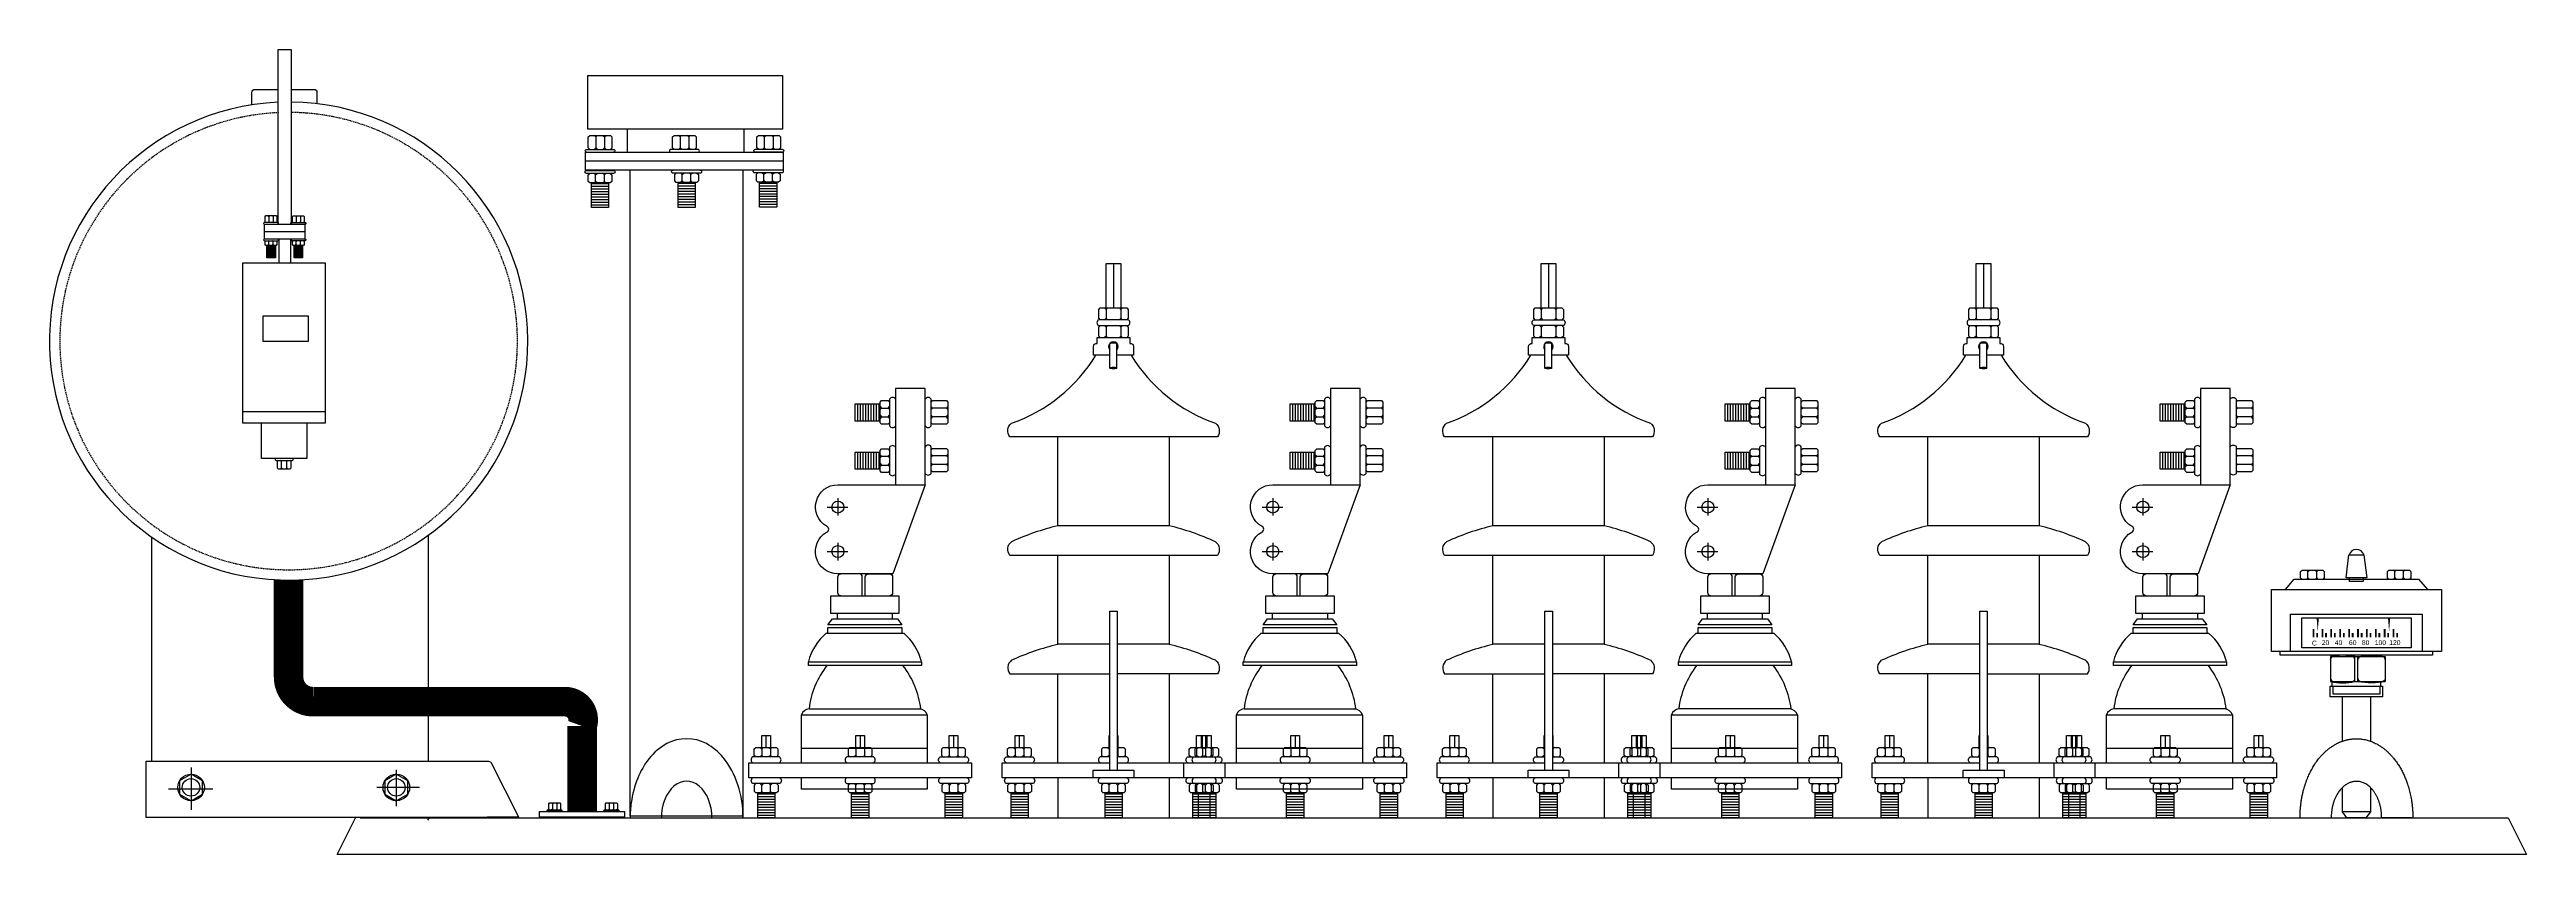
# Model space of a CAD drawing. Header units: millimetres. Extents: x 20927 to 53748, y 38421 to 54891.
# Drawn here: x 32895 to 34852, y 46428 to 47064 of the extents above; entities that cross this region are included whole.
import ezdxf

# ---------------------------------------------------------------- set-up
doc = ezdxf.new("R2010")
doc.units = ezdxf.units.MM
doc.linetypes.add('CENTERX2', pattern=[101.6, 63.5, -12.7, 12.7, -12.7])
doc.linetypes.add('DASHEDX2', pattern=[1.5, 1, -0.5])
doc.layers.add('Btrans.', color=2, linetype='Continuous')
doc.layers.add('HIGHT', color=8, linetype='Continuous')
doc.styles.get("Standard").update_dxf_attribs({"font": 'arial.ttf'})

msp = doc.modelspace()

# ---------------------------------------------------------------- linework, layer by layer
at = {"layer": 'Btrans.'}
msp.add_lwpolyline([(33140.1, 46456.9), (34837.6, 46456.9), (34852, 46428), (33122, 46428), (33136.5, 46456.9)], dxfattribs=at)
at = {"layer": 'HIGHT'}
for p, q in [((33326.4, 46995.3), (33326.4, 46986.7)), ((33333.3, 46995.3), (33333.3, 46986.7)), ((33393, 46995.3), (33393, 46986.7)), ((33399.9, 46995.3), (33399.9, 46986.7)), ((33459.6, 46995.4), (33459.6, 46986.8)), ((33466.6, 46995.4), (33466.6, 46986.8)), ((33336.5, 46958.2), (33322.9, 46958.2)), ((33336.5, 46956.1), (33322.9, 46956.1)), ((33326.3, 46965.3), (33325.1, 46966.5)), ((33325.1, 46959.1), (33326.3, 46960.2)), ((33333.2, 46960.2), (33333.2, 46965.3)), ((33404.9, 46958.4), (33391.4, 46958.4)), ((33404.9, 46956.3), (33391.4, 46956.3)), ((33394.7, 46960.5), (33394.7, 46965.6)), ((33401.6, 46960.5), (33401.6, 46965.6)), ((33469.4, 46958.6), (33455.9, 46958.6)), ((33469.4, 46956.5), (33455.9, 46956.5)), ((33459.2, 46960.7), (33459.2, 46965.8)), ((33466.1, 46960.7), (33466.1, 46965.8)), ((33336.5, 46954), (33322.9, 46954)), ((33336.5, 46951.9), (33322.9, 46951.9)), ((33336.5, 46949.8), (33322.9, 46949.8)), ((33336.5, 46947.7), (33322.9, 46947.7)), ((33336.5, 46945.6), (33322.9, 46945.6)), ((33336.5, 46943.5), (33322.9, 46943.5)), ((33336.5, 46941.4), (33322.9, 46941.4)), ((33404.9, 46954.2), (33391.4, 46954.2)), ((33404.9, 46952.1), (33391.4, 46952.1)), ((33404.9, 46950), (33391.4, 46950)), ((33404.9, 46948), (33391.4, 46948)), ((33404.9, 46945.9), (33391.4, 46945.9)), ((33404.9, 46943.8), (33391.4, 46943.8)), ((33404.9, 46941.7), (33391.4, 46941.7)), ((33469.4, 46954.4), (33455.9, 46954.4)), ((33469.4, 46952.3), (33455.9, 46952.3)), ((33469.4, 46950.2), (33455.9, 46950.2)), ((33469.4, 46948.2), (33455.9, 46948.2)), ((33469.4, 46946.1), (33455.9, 46946.1)), ((33469.4, 46944), (33455.9, 46944)), ((33469.4, 46941.9), (33455.9, 46941.9)), ((33064.5, 46920.5), (33096.6, 46920.5)), ((33068.1, 46932.5), (33068.1, 46928.2)), ((33072.2, 46933.1), (33071.6, 46932.5)), ((33071.6, 46928.2), (33072.2, 46927.6)), ((33089, 46933), (33089.6, 46932.5)), ((33089.6, 46928.2), (33089, 46927.6)), ((33093.1, 46932.5), (33093.1, 46928.2)), ((33073.2, 46909.2), (33066.5, 46909.2)), ((33073.2, 46908.1), (33066.5, 46908.1)), ((33073.2, 46907.1), (33066.5, 46907.1)), ((33073.2, 46906), (33066.5, 46906)), ((33073.2, 46905), (33066.5, 46905)), ((33073.2, 46903.9), (33066.5, 46903.9)), ((33073.2, 46902.9), (33066.5, 46902.9)), ((33073.2, 46901.9), (33066.5, 46901.9)), ((33073.2, 46900.8), (33066.5, 46900.8)), ((33068.1, 46912.8), (33067.5, 46913.3)), ((33068.7, 46909.6), (33068.1, 46910.2)), ((33071.6, 46912.8), (33072.2, 46913.3)), ((33072.2, 46909.6), (33071.6, 46910.2)), ((33076, 46914.5), (33076, 46895.7)), ((33085.1, 46914.5), (33085.1, 46895.7)), ((33094.7, 46909.2), (33088, 46909.2)), ((33094.7, 46908.1), (33088, 46908.1)), ((33094.7, 46907.1), (33088, 46907.1)), ((33094.7, 46906), (33088, 46906)), ((33094.7, 46905), (33088, 46905)), ((33094.7, 46904), (33088, 46904)), ((33094.7, 46902.9), (33088, 46902.9)), ((33094.7, 46901.9), (33088, 46901.9)), ((33094.7, 46900.8), (33088, 46900.8)), ((33089.6, 46912.8), (33089, 46913.3)), ((33089, 46909.6), (33089.6, 46910.2)), ((33093.1, 46912.8), (33092.5, 46913.3)), ((33092.5, 46909.6), (33093.1, 46910.2)), ((33735.5, 46895.3), (33735.5, 46860.2)), ((34079.3, 46895.3), (34079.3, 46860.2)), ((34423, 46895.3), (34423, 46860.2)), ((33729.7, 46859), (33729.7, 46852)), ((33742.6, 46860.2), (33741.4, 46859)), ((34073.4, 46859), (34073.4, 46852)), ((34085.1, 46859), (34085.1, 46852)), ((34417.2, 46859), (34417.2, 46852)), ((34427.7, 46860.2), (34428.9, 46859)), ((33729.7, 46844.9), (33729.7, 46837.9)), ((33741.4, 46852), (33742.6, 46850.8)), ((33742.6, 46846.1), (33741.4, 46844.9)), ((33741.4, 46837.9), (33742.6, 46836.7)), ((34073.4, 46837.9), (34072.2, 46836.7)), ((34085.1, 46844.9), (34085.1, 46837.9)), ((34417.2, 46844.9), (34417.2, 46837.9)), ((34428.9, 46852), (34427.7, 46850.8)), ((34427.7, 46846.1), (34428.9, 46844.9)), ((34428.9, 46837.9), (34427.7, 46836.7)), ((33732.7, 46812.6), (33732.7, 46831.6)), ((34076.4, 46812.6), (34076.4, 46831.6)), ((34420.2, 46812.6), (34420.2, 46831.6)), ((33533.5, 46770.7), (33533.5, 46784.2)), ((33535.6, 46770.7), (33535.6, 46784.2)), ((33537.7, 46770.7), (33537.7, 46784.2)), ((33539.8, 46770.7), (33539.8, 46784.2)), ((33541.9, 46770.7), (33541.9, 46784.2)), ((33544, 46770.7), (33544, 46784.2)), ((33546.1, 46770.7), (33546.1, 46784.2)), ((33548.2, 46770.7), (33548.2, 46784.2)), ((33550.3, 46770.7), (33550.3, 46784.2)), ((33551.2, 46779.8), (33552.3, 46780.9)), ((33557.4, 46780.9), (33558.6, 46779.8)), ((33603.5, 46780.9), (33592.6, 46780.9)), ((33877.3, 46770.7), (33877.3, 46784.2)), ((33879.4, 46770.7), (33879.4, 46784.2)), ((33881.5, 46770.7), (33881.5, 46784.2)), ((33883.6, 46770.7), (33883.6, 46784.2)), ((33885.7, 46770.7), (33885.7, 46784.2)), ((33887.8, 46770.7), (33887.8, 46784.2)), ((33889.8, 46770.7), (33889.8, 46784.2)), ((33891.9, 46770.7), (33891.9, 46784.2)), ((33894, 46770.7), (33894, 46784.2)), ((33894.9, 46782.1), (33896.1, 46780.9)), ((33901.2, 46780.9), (33902.3, 46782.1)), ((33936.3, 46780.9), (33935.2, 46782.1)), ((33948.4, 46782.1), (33947.3, 46780.9)), ((34221, 46770.7), (34221, 46784.2)), ((34223.1, 46770.7), (34223.1, 46784.2)), ((34225.2, 46770.7), (34225.2, 46784.2)), ((34227.3, 46770.7), (34227.3, 46784.2)), ((34229.4, 46770.7), (34229.4, 46784.2)), ((34231.5, 46770.7), (34231.5, 46784.2)), ((34233.6, 46770.7), (34233.6, 46784.2)), ((34235.7, 46770.7), (34235.7, 46784.2)), ((34237.8, 46770.7), (34237.8, 46784.2)), ((34238.7, 46779.8), (34239.8, 46780.9)), ((34244.9, 46780.9), (34246.1, 46779.8)), ((34280.1, 46780.9), (34278.9, 46779.8)), ((34292.2, 46779.8), (34291, 46780.9)), ((34564.8, 46770.7), (34564.8, 46784.2)), ((34566.9, 46770.7), (34566.9, 46784.2)), ((34569, 46770.7), (34569, 46784.2)), ((34571.1, 46770.7), (34571.1, 46784.2)), ((34573.2, 46770.7), (34573.2, 46784.2)), ((34575.3, 46770.7), (34575.3, 46784.2)), ((34577.3, 46770.7), (34577.3, 46784.2)), ((34579.4, 46770.7), (34579.4, 46784.2)), ((34581.5, 46770.7), (34581.5, 46784.2)), ((34582.4, 46782.1), (34583.6, 46780.9)), ((34588.7, 46780.9), (34589.8, 46782.1)), ((34623.8, 46780.9), (34622.7, 46782.1)), ((34635.9, 46782.1), (34634.8, 46780.9)), ((33557.4, 46774), (33558.6, 46775.2)), ((33603.5, 46774), (33592.6, 46774)), ((33894.9, 46775.2), (33896.1, 46774)), ((33936.3, 46774), (33935.2, 46775.2)), ((33948.4, 46772.8), (33947.3, 46774)), ((34238.7, 46772.8), (34239.8, 46774)), ((34244.9, 46774), (34246.1, 46775.2)), ((34280.1, 46774), (34278.9, 46772.8)), ((34292.2, 46775.2), (34291, 46774)), ((34582.4, 46775.2), (34583.6, 46774)), ((34588.7, 46774), (34589.8, 46772.8)), ((34623.8, 46774), (34622.7, 46775.2)), ((34635.9, 46772.8), (34634.8, 46774)), ((33533.5, 46732.6), (33533.5, 46746.2)), ((33535.6, 46732.6), (33535.6, 46746.2)), ((33537.7, 46732.6), (33537.7, 46746.2)), ((33539.8, 46732.6), (33539.8, 46746.2)), ((33541.9, 46732.6), (33541.9, 46746.2)), ((33544, 46732.6), (33544, 46746.2)), ((33546.1, 46732.6), (33546.1, 46746.2)), ((33548.2, 46732.6), (33548.2, 46746.2)), ((33550.3, 46732.6), (33550.3, 46746.2)), ((33551.2, 46741.7), (33552.3, 46742.8)), ((33557.4, 46742.8), (33558.6, 46741.7)), ((33603.5, 46743.3), (33592.6, 46743.3)), ((33877.3, 46732.6), (33877.3, 46746.2)), ((33879.4, 46732.6), (33879.4, 46746.2)), ((33881.5, 46732.6), (33881.5, 46746.2)), ((33883.6, 46732.6), (33883.6, 46746.2)), ((33885.7, 46732.6), (33885.7, 46746.2)), ((33887.8, 46732.6), (33887.8, 46746.2)), ((33889.8, 46732.6), (33889.8, 46746.2)), ((33891.9, 46732.6), (33891.9, 46746.2)), ((33894, 46732.6), (33894, 46746.2)), ((33894.9, 46744), (33896.1, 46742.8)), ((33901.2, 46742.8), (33902.3, 46744)), ((33936.3, 46743.3), (33935.2, 46744.5)), ((33948.4, 46744.5), (33947.3, 46743.3)), ((34221, 46732.6), (34221, 46746.2)), ((34223.1, 46732.6), (34223.1, 46746.2)), ((34225.2, 46732.6), (34225.2, 46746.2)), ((34227.3, 46732.6), (34227.3, 46746.2)), ((34229.4, 46732.6), (34229.4, 46746.2)), ((34231.5, 46732.6), (34231.5, 46746.2)), ((34233.6, 46732.6), (34233.6, 46746.2)), ((34235.7, 46732.6), (34235.7, 46746.2)), ((34237.8, 46732.6), (34237.8, 46746.2)), ((34238.7, 46741.7), (34239.8, 46742.8)), ((34244.9, 46742.8), (34246.1, 46741.7)), ((34280.1, 46743.3), (34278.9, 46742.1)), ((34292.2, 46742.1), (34291, 46743.3)), ((34564.8, 46732.6), (34564.8, 46746.2)), ((34566.9, 46732.6), (34566.9, 46746.2)), ((34569, 46732.6), (34569, 46746.2)), ((34571.1, 46732.6), (34571.1, 46746.2)), ((34573.2, 46732.6), (34573.2, 46746.2)), ((34575.3, 46732.6), (34575.3, 46746.2)), ((34577.3, 46732.6), (34577.3, 46746.2)), ((34579.4, 46732.6), (34579.4, 46746.2)), ((34581.5, 46732.6), (34581.5, 46746.2)), ((34582.4, 46744), (34583.6, 46742.8)), ((34588.7, 46742.8), (34589.8, 46744)), ((34623.8, 46743.3), (34622.7, 46744.5)), ((34635.9, 46744.5), (34634.8, 46743.3)), ((33078.1, 46733.7), (33078.1, 46738.9)), ((33082.2, 46733.7), (33082.2, 46738.9)), ((33551.2, 46737.1), (33552.3, 46735.9)), ((33557.4, 46735.9), (33558.6, 46737.1)), ((33592.6, 46736.4), (33591.4, 46737.5)), ((33604.7, 46737.5), (33603.5, 46736.4)), ((33894.9, 46737.1), (33896.1, 46735.9)), ((33901.2, 46735.9), (33902.3, 46737.1)), ((33936.3, 46736.4), (33935.2, 46737.5)), ((33948.4, 46737.5), (33947.3, 46736.4)), ((34238.7, 46737.1), (34239.8, 46735.9)), ((34244.9, 46735.9), (34246.1, 46737.1)), ((34280.1, 46736.4), (34278.9, 46737.5)), ((34292.2, 46737.5), (34291, 46736.4)), ((34582.4, 46737.1), (34583.6, 46735.9)), ((34588.7, 46735.9), (34589.8, 46737.1)), ((34623.8, 46736.4), (34622.7, 46737.5)), ((34635.9, 46737.5), (34634.8, 46736.4)), ((32975.7, 46501.7), (32975.7, 46678.9)), ((33194, 46680.5), (33194, 46560.5)), ((34679.4, 46646.6), (34679.4, 46651.6)), ((34686.3, 46646.6), (34686.3, 46651.6)), ((34748, 46646.6), (34748, 46651.6)), ((34754.9, 46646.6), (34754.9, 46651.6)), ((33691.6, 46500.4), (33691.6, 46570.7)), ((33779.5, 46570.7), (33779.5, 46500.4)), ((34035.3, 46500.4), (34035.3, 46570.7)), ((34123.2, 46570.7), (34123.2, 46500.4)), ((34379.1, 46500.4), (34379.1, 46570.7)), ((34467, 46570.7), (34467, 46500.4)), ((33194, 46537.1), (33194, 46501.7)), ((33458.6, 46512.5), (33457.5, 46511.4)), ((33457.5, 46506.3), (33458.6, 46505.1)), ((33460.9, 46522), (33460.9, 46512.5)), ((33465.5, 46512.5), (33464.4, 46511.4)), ((33464.4, 46506.3), (33465.5, 46505.1)), ((33533, 46512.5), (33531.9, 46511.4)), ((33531.9, 46506.3), (33533, 46505.1)), ((33535.3, 46522), (33535.3, 46512.5)), ((33540, 46512.5), (33538.8, 46511.4)), ((33538.8, 46506.3), (33540, 46505.1)), ((33606.8, 46512.5), (33605.7, 46511.4)), ((33605.7, 46506.3), (33606.8, 46505.1)), ((33609.1, 46522), (33609.1, 46512.5)), ((33611.4, 46512.5), (33612.6, 46511.4)), ((33612.6, 46506.3), (33613.7, 46505.1)), ((33656.5, 46512.5), (33657.7, 46511.4)), ((33657.7, 46506.3), (33656.5, 46505.1)), ((33661.1, 46522), (33661.1, 46512.5)), ((33665.7, 46512.5), (33664.6, 46511.4)), ((33664.6, 46506.3), (33665.7, 46505.1)), ((33730.9, 46512.5), (33732.1, 46511.4)), ((33732.1, 46506.3), (33730.9, 46505.1)), ((33735.5, 46522), (33735.5, 46522)), ((33735.5, 46512.5), (33735.5, 46512.5)), ((33740.2, 46512.5), (33739, 46511.4)), ((33739, 46506.3), (33740.2, 46505.1)), ((33801.2, 46511.4), (33801.2, 46506.3)), ((33804.7, 46522), (33804.7, 46512.5)), ((33804.7, 46512.5), (33805.9, 46511.4)), ((33805.9, 46512.5), (33805.9, 46522)), ((33805.9, 46506.3), (33807, 46505.1)), ((33808.1, 46522), (33808.1, 46512.5)), ((33809.3, 46512.5), (33808.1, 46511.4)), ((33808.1, 46506.3), (33809.3, 46505.1)), ((33809.3, 46522), (33809.3, 46512.5)), ((33813.9, 46512.5), (33812.8, 46511.4)), ((33812.8, 46506.3), (33813.9, 46505.1)), ((33875.6, 46511.4), (33875.6, 46506.3)), ((33879.1, 46522), (33879.1, 46512.5)), ((33882.5, 46511.4), (33882.5, 46506.3)), ((33949.4, 46511.4), (33949.4, 46506.3)), ((33952.9, 46522), (33952.9, 46512.5)), ((33956.3, 46511.4), (33956.3, 46506.3)), ((34000.2, 46512.5), (34001.4, 46511.4)), ((34001.4, 46506.3), (34000.2, 46505.1)), ((34004.9, 46522), (34004.9, 46512.5)), ((34007.2, 46512.5), (34008.3, 46511.4)), ((34008.3, 46506.3), (34009.5, 46505.1)), ((34074.6, 46512.5), (34075.8, 46511.4)), ((34075.8, 46506.3), (34074.6, 46505.1)), ((34079.3, 46522), (34079.3, 46522)), ((34079.3, 46512.5), (34079.3, 46512.5)), ((34083.9, 46512.5), (34082.7, 46511.4)), ((34082.7, 46506.3), (34083.9, 46505.1)), ((34146.1, 46512.5), (34145, 46511.4)), ((34145, 46506.3), (34146.1, 46505.1)), ((34148.4, 46522), (34148.4, 46512.5)), ((34148.4, 46512.5), (34149.6, 46511.4)), ((34149.6, 46512.5), (34149.6, 46522)), ((34149.6, 46506.3), (34150.8, 46505.1)), ((34151.9, 46522), (34151.9, 46512.5)), ((34153, 46512.5), (34151.9, 46511.4)), ((34151.9, 46506.3), (34153, 46505.1)), ((34153.1, 46522), (34153.1, 46512.5)), ((34157.7, 46512.5), (34156.5, 46511.4)), ((34156.5, 46506.3), (34157.7, 46505.1)), ((34220.5, 46512.5), (34219.4, 46511.4)), ((34219.4, 46506.3), (34220.5, 46505.1)), ((34222.8, 46522), (34222.8, 46512.5)), ((34227.5, 46512.5), (34226.3, 46511.4)), ((34226.3, 46506.3), (34227.5, 46505.1)), ((34292, 46512.5), (34293.2, 46511.4)), ((34293.2, 46506.3), (34292, 46505.1)), ((34296.6, 46522), (34296.6, 46512.5)), ((34301.2, 46512.5), (34300.1, 46511.4)), ((34300.1, 46506.3), (34301.2, 46505.1)), ((34344, 46512.5), (34345.2, 46511.4)), ((34345.2, 46506.3), (34344, 46505.1)), ((34348.6, 46522), (34348.6, 46512.5)), ((34350.9, 46512.5), (34352.1, 46511.4)), ((34352.1, 46506.3), (34353.2, 46505.1)), ((34418.4, 46512.5), (34419.6, 46511.4)), ((34419.6, 46506.3), (34418.4, 46505.1)), ((34423, 46522), (34423, 46522)), ((34423, 46512.5), (34423, 46512.5)), ((34427.7, 46512.5), (34426.5, 46511.4)), ((34426.5, 46506.3), (34427.7, 46505.1)), ((34488.7, 46511.4), (34488.7, 46506.3)), ((34492.2, 46522), (34492.2, 46512.5)), ((34492.2, 46512.5), (34493.4, 46511.4)), ((34493.4, 46512.5), (34493.4, 46522)), ((34493.4, 46506.3), (34494.5, 46505.1)), ((34495.6, 46522), (34495.6, 46512.5)), ((34495.6, 46511.4), (34495.6, 46506.3)), ((34496.8, 46522), (34496.8, 46512.5)), ((34501.4, 46512.5), (34500.3, 46511.4)), ((34500.3, 46506.3), (34501.4, 46505.1)), ((34563.1, 46511.4), (34563.1, 46506.3)), ((34566.6, 46522), (34566.6, 46512.5)), ((34568.9, 46512.5), (34570, 46511.4)), ((34570, 46506.3), (34568.9, 46505.1)), ((34636.9, 46511.4), (34636.9, 46506.3)), ((34640.4, 46522), (34640.4, 46512.5)), ((34643.8, 46511.4), (34643.8, 46506.3)), ((33691.6, 46488.7), (33691.6, 46456.7)), ((33779.5, 46488.9), (33779.5, 46456.7)), ((33791.2, 46488.7), (33791.2, 46500.4)), ((33823.4, 46500.4), (33823.4, 46488.7)), ((34035.3, 46488.7), (34035.3, 46456.7)), ((34123.2, 46488.9), (34123.2, 46456.7)), ((34134.9, 46488.7), (34134.9, 46500.4)), ((34167.2, 46500.4), (34167.2, 46488.7)), ((34379.1, 46488.7), (34379.1, 46456.7)), ((34467, 46488.9), (34467, 46456.7)), ((34478.7, 46488.7), (34478.7, 46500.4)), ((34510.9, 46500.4), (34510.9, 46488.7)), ((33292.7, 46468.7), (33292.1, 46468.1)), ((33295, 46468.7), (33295.6, 46468.1)), ((33336.5, 46468.7), (33337.1, 46468.1)), ((33341.1, 46468.7), (33340.5, 46468.1)), ((33467.9, 46475.7), (33454.4, 46475.7)), ((33467.9, 46473.6), (33454.4, 46473.6)), ((33467.9, 46471.5), (33454.4, 46471.5)), ((33467.9, 46469.4), (33454.4, 46469.4)), ((33467.9, 46467.3), (33454.4, 46467.3)), ((33458.8, 46476.6), (33457.7, 46477.7)), ((33464.6, 46477.7), (33464.6, 46482.8)), ((33542.1, 46475.7), (33528.6, 46475.7)), ((33542.1, 46473.6), (33528.6, 46473.6)), ((33542.1, 46471.5), (33528.6, 46471.5)), ((33542.1, 46469.4), (33528.6, 46469.4)), ((33542.1, 46467.3), (33528.6, 46467.3)), ((33531.9, 46482.8), (33533, 46484)), ((33533, 46476.6), (33531.9, 46477.7)), ((33540, 46476.6), (33538.8, 46477.7)), ((33616.1, 46475.7), (33602.6, 46475.7)), ((33616.1, 46473.6), (33602.6, 46473.6)), ((33616.1, 46471.5), (33602.6, 46471.5)), ((33616.1, 46469.4), (33602.6, 46469.4)), ((33616.1, 46467.3), (33602.6, 46467.3)), ((33607, 46476.6), (33605.9, 46477.7)), ((33612.8, 46477.7), (33612.8, 46482.8)), ((33668.1, 46475.7), (33654.6, 46475.7)), ((33668.1, 46473.6), (33654.6, 46473.6)), ((33668.1, 46471.5), (33654.6, 46471.5)), ((33668.1, 46469.4), (33654.6, 46469.4)), ((33668.1, 46467.3), (33654.6, 46467.3)), ((33657.9, 46477.7), (33657.9, 46482.8)), ((33664.8, 46482.8), (33666, 46484)), ((33666, 46476.6), (33664.8, 46477.7)), ((33742.3, 46475.7), (33728.8, 46475.7)), ((33742.3, 46473.6), (33728.8, 46473.6)), ((33742.3, 46471.5), (33728.8, 46471.5)), ((33742.3, 46469.4), (33728.8, 46469.4)), ((33742.3, 46467.3), (33728.8, 46467.3)), ((33732.1, 46477.7), (33732.1, 46482.8)), ((33739, 46477.7), (33739, 46482.8)), ((33816.3, 46475.7), (33798.1, 46475.7)), ((33816.3, 46473.6), (33798.1, 46473.6)), ((33816.3, 46471.5), (33798.1, 46471.5)), ((33816.3, 46469.4), (33798.1, 46469.4)), ((33816.3, 46467.3), (33798.1, 46467.3)), ((33801.4, 46482.8), (33802.6, 46484)), ((33802.8, 46456.9), (33802.8, 46476.6)), ((33806.1, 46477.7), (33806.1, 46482.8)), ((33808.3, 46482.8), (33809.5, 46484)), ((33809.5, 46476.6), (33808.3, 46477.7)), ((33811.6, 46476.6), (33811.6, 46456.9)), ((33813, 46477.7), (33813, 46482.8)), ((33885.8, 46475.7), (33872.3, 46475.7)), ((33885.8, 46473.6), (33872.3, 46473.6)), ((33885.8, 46471.5), (33872.3, 46471.5)), ((33885.8, 46469.4), (33872.3, 46469.4)), ((33885.8, 46467.3), (33872.3, 46467.3)), ((33875.6, 46482.8), (33874.4, 46484)), ((33874.4, 46476.6), (33875.6, 46477.7)), ((33882.5, 46482.8), (33881.4, 46484)), ((33881.4, 46476.6), (33882.5, 46477.7)), ((33959.8, 46475.7), (33946.3, 46475.7)), ((33959.8, 46473.6), (33946.3, 46473.6)), ((33959.8, 46471.5), (33946.3, 46471.5)), ((33959.8, 46469.4), (33946.3, 46469.4)), ((33959.8, 46467.3), (33946.3, 46467.3)), ((33949.6, 46482.8), (33948.5, 46484)), ((33948.5, 46476.6), (33949.6, 46477.7)), ((33956.5, 46482.8), (33957.7, 46484)), ((33957.7, 46476.6), (33956.5, 46477.7)), ((34011.8, 46475.7), (33998.3, 46475.7)), ((34011.8, 46473.6), (33998.3, 46473.6)), ((34011.8, 46471.5), (33998.3, 46471.5)), ((34011.8, 46469.4), (33998.3, 46469.4)), ((34011.8, 46467.3), (33998.3, 46467.3)), ((34001.6, 46477.7), (34001.6, 46482.8)), ((34008.5, 46482.8), (34009.7, 46484)), ((34009.7, 46476.6), (34008.5, 46477.7)), ((34086, 46475.7), (34072.5, 46475.7)), ((34086, 46473.6), (34072.5, 46473.6)), ((34086, 46471.5), (34072.5, 46471.5)), ((34086, 46469.4), (34072.5, 46469.4)), ((34086, 46467.3), (34072.5, 46467.3)), ((34075.8, 46477.7), (34075.8, 46482.8)), ((34082.7, 46477.7), (34082.7, 46482.8)), ((34160, 46475.7), (34141.9, 46475.7)), ((34160, 46473.6), (34141.9, 46473.6)), ((34160, 46471.5), (34141.9, 46471.5)), ((34160, 46469.4), (34141.9, 46469.4)), ((34160, 46467.3), (34141.9, 46467.3)), ((34146.3, 46476.6), (34145.2, 46477.7)), ((34146.5, 46456.9), (34146.5, 46476.6)), ((34149.8, 46477.7), (34149.8, 46482.8)), ((34152.1, 46477.7), (34152.1, 46482.8)), ((34155.4, 46476.6), (34155.4, 46456.9)), ((34156.7, 46477.7), (34156.7, 46482.8)), ((34229.6, 46475.7), (34216.1, 46475.7)), ((34229.6, 46473.6), (34216.1, 46473.6)), ((34229.6, 46471.5), (34216.1, 46471.5)), ((34229.6, 46469.4), (34216.1, 46469.4)), ((34229.6, 46467.3), (34216.1, 46467.3)), ((34220.5, 46476.6), (34219.4, 46477.7)), ((34227.5, 46476.6), (34226.3, 46477.7)), ((34303.6, 46475.7), (34290.1, 46475.7)), ((34303.6, 46473.6), (34290.1, 46473.6)), ((34303.6, 46471.5), (34290.1, 46471.5)), ((34303.6, 46469.4), (34290.1, 46469.4)), ((34303.6, 46467.3), (34290.1, 46467.3)), ((34294.5, 46476.6), (34293.4, 46477.7)), ((34300.3, 46482.8), (34299.1, 46484)), ((34299.1, 46476.6), (34300.3, 46477.7)), ((34355.6, 46475.7), (34342.1, 46475.7)), ((34355.6, 46473.6), (34342.1, 46473.6)), ((34355.6, 46471.5), (34342.1, 46471.5)), ((34355.6, 46469.4), (34342.1, 46469.4)), ((34355.6, 46467.3), (34342.1, 46467.3)), ((34345.4, 46477.7), (34345.4, 46482.8)), ((34352.3, 46482.8), (34353.5, 46484)), ((34353.5, 46476.6), (34352.3, 46477.7)), ((34429.8, 46475.7), (34416.3, 46475.7)), ((34429.8, 46473.6), (34416.3, 46473.6)), ((34429.8, 46471.5), (34416.3, 46471.5)), ((34429.8, 46469.4), (34416.3, 46469.4)), ((34429.8, 46467.3), (34416.3, 46467.3)), ((34419.6, 46482.8), (34420.7, 46484)), ((34420.7, 46476.6), (34419.6, 46477.7)), ((34426.5, 46477.7), (34426.5, 46482.8)), ((34503.8, 46475.7), (34485.6, 46475.7)), ((34503.8, 46473.6), (34485.6, 46473.6)), ((34503.8, 46471.5), (34485.6, 46471.5)), ((34503.8, 46469.4), (34485.6, 46469.4)), ((34503.8, 46467.3), (34485.6, 46467.3)), ((34488.9, 46482.8), (34487.8, 46484)), ((34487.8, 46476.6), (34488.9, 46477.7)), ((34490.3, 46456.9), (34490.3, 46476.6)), ((34493.6, 46477.7), (34493.6, 46482.8)), ((34494.7, 46476.6), (34495.8, 46477.7)), ((34495.8, 46482.8), (34497, 46484)), ((34499.1, 46476.6), (34499.1, 46456.9)), ((34500.5, 46477.7), (34500.5, 46482.8)), ((34573.3, 46475.7), (34559.8, 46475.7)), ((34573.3, 46473.6), (34559.8, 46473.6)), ((34573.3, 46471.5), (34559.8, 46471.5)), ((34573.3, 46469.4), (34559.8, 46469.4)), ((34573.3, 46467.3), (34559.8, 46467.3)), ((34563.1, 46482.8), (34564.3, 46484)), ((34570, 46482.8), (34568.9, 46484)), ((34568.9, 46476.6), (34570, 46477.7)), ((34647.3, 46475.7), (34633.8, 46475.7)), ((34647.3, 46473.6), (34633.8, 46473.6)), ((34647.3, 46471.5), (34633.8, 46471.5)), ((34647.3, 46469.4), (34633.8, 46469.4)), ((34647.3, 46467.3), (34633.8, 46467.3)), ((34637.1, 46482.8), (34638.3, 46484)), ((34644, 46482.8), (34645.2, 46484)), ((34645.2, 46476.6), (34644, 46477.7)), ((33240.6, 46457.8), (33265.3, 46457.8)), ((33292.1, 46463.8), (33291.5, 46463.2)), ((33295.6, 46463.8), (33295, 46463.2)), ((33305.2, 46457.8), (33329.8, 46457.8)), ((33337.1, 46463.8), (33336.5, 46463.2)), ((33340.5, 46463.8), (33341.1, 46463.2)), ((33467.9, 46465.2), (33454.4, 46465.2)), ((33467.9, 46463.1), (33454.4, 46463.1)), ((33467.9, 46461), (33454.4, 46461)), ((33467.9, 46458.9), (33454.4, 46458.9)), ((33542.1, 46465.2), (33528.6, 46465.2)), ((33542.1, 46463.1), (33528.6, 46463.1)), ((33542.1, 46461), (33528.6, 46461)), ((33542.1, 46458.9), (33528.6, 46458.9)), ((33616.1, 46465.2), (33602.6, 46465.2)), ((33616.1, 46463.1), (33602.6, 46463.1)), ((33616.1, 46461), (33602.6, 46461)), ((33616.1, 46458.9), (33602.6, 46458.9)), ((33668.1, 46465.2), (33654.6, 46465.2)), ((33668.1, 46463.1), (33654.6, 46463.1)), ((33668.1, 46461), (33654.6, 46461)), ((33668.1, 46458.9), (33654.6, 46458.9)), ((33742.3, 46465.2), (33728.8, 46465.2)), ((33742.3, 46463.1), (33728.8, 46463.1)), ((33742.3, 46461), (33728.8, 46461)), ((33742.3, 46458.9), (33728.8, 46458.9)), ((33816.3, 46465.2), (33798.1, 46465.2)), ((33816.3, 46463.1), (33798.1, 46463.1)), ((33816.3, 46461), (33798.1, 46461)), ((33816.3, 46458.9), (33798.1, 46458.9)), ((33885.8, 46465.2), (33872.3, 46465.2)), ((33885.8, 46463.1), (33872.3, 46463.1)), ((33885.8, 46461), (33872.3, 46461)), ((33885.8, 46458.9), (33872.3, 46458.9)), ((33959.8, 46465.2), (33946.3, 46465.2)), ((33959.8, 46463.1), (33946.3, 46463.1)), ((33959.8, 46461), (33946.3, 46461)), ((33959.8, 46458.9), (33946.3, 46458.9)), ((34011.8, 46465.2), (33998.3, 46465.2)), ((34011.8, 46463.1), (33998.3, 46463.1)), ((34011.8, 46461), (33998.3, 46461)), ((34011.8, 46458.9), (33998.3, 46458.9)), ((34086, 46465.2), (34072.5, 46465.2)), ((34086, 46463.1), (34072.5, 46463.1)), ((34086, 46461), (34072.5, 46461)), ((34086, 46458.9), (34072.5, 46458.9)), ((34160, 46465.2), (34141.9, 46465.2)), ((34160, 46463.1), (34141.9, 46463.1)), ((34160, 46461), (34141.9, 46461)), ((34160, 46458.9), (34141.9, 46458.9)), ((34229.6, 46465.2), (34216.1, 46465.2)), ((34229.6, 46463.1), (34216.1, 46463.1)), ((34229.6, 46461), (34216.1, 46461)), ((34229.6, 46458.9), (34216.1, 46458.9)), ((34303.6, 46465.2), (34290.1, 46465.2)), ((34303.6, 46463.1), (34290.1, 46463.1)), ((34303.6, 46461), (34290.1, 46461)), ((34303.6, 46458.9), (34290.1, 46458.9)), ((34355.6, 46465.2), (34342.1, 46465.2)), ((34355.6, 46463.1), (34342.1, 46463.1)), ((34355.6, 46461), (34342.1, 46461)), ((34355.6, 46458.9), (34342.1, 46458.9)), ((34429.8, 46465.2), (34416.3, 46465.2)), ((34429.8, 46463.1), (34416.3, 46463.1)), ((34429.8, 46461), (34416.3, 46461)), ((34429.8, 46458.9), (34416.3, 46458.9)), ((34503.8, 46465.2), (34485.6, 46465.2)), ((34503.8, 46463.1), (34485.6, 46463.1)), ((34503.8, 46461), (34485.6, 46461)), ((34503.8, 46458.9), (34485.6, 46458.9)), ((34573.3, 46465.2), (34559.8, 46465.2)), ((34573.3, 46463.1), (34559.8, 46463.1)), ((34573.3, 46461), (34559.8, 46461)), ((34573.3, 46458.9), (34559.8, 46458.9)), ((34647.3, 46465.2), (34633.8, 46465.2)), ((34647.3, 46463.1), (34633.8, 46463.1)), ((34647.3, 46461), (34633.8, 46461)), ((34647.3, 46458.9), (34633.8, 46458.9))]:
    msp.add_line(p, q, dxfattribs=at)
at = {"layer": 'HIGHT', "linetype": 'CENTERX2'}
for p, q in [((33509.2, 46702.7), (33525.6, 46702.7)), ((33517.7, 46709.7), (33517.7, 46696)), ((33853, 46702.7), (33869.4, 46702.7)), ((33861.4, 46709.7), (33861.4, 46696)), ((34196.7, 46702.7), (34213.1, 46702.7)), ((34205.2, 46709.7), (34205.2, 46696)), ((34540.5, 46702.7), (34556.9, 46702.7)), ((34548.9, 46709.7), (34548.9, 46696)), ((33509.2, 46667.5), (33525.6, 46667.5)), ((33517.7, 46674.5), (33517.7, 46660.4)), ((33853, 46667.5), (33869.4, 46667.5)), ((33861.4, 46674.5), (33861.4, 46660.4)), ((34196.7, 46667.5), (34213.1, 46667.5)), ((34205.2, 46674.5), (34205.2, 46660.4)), ((34540.5, 46667.5), (34556.9, 46667.5)), ((34548.9, 46674.5), (34548.9, 46660.4)), ((33006.6, 46496.7), (33006.6, 46463.2)), ((33168.8, 46494.9), (33168.8, 46466.2)), ((32988.9, 46479.9), (33023.7, 46479.9)), ((33187.1, 46481), (33153.5, 46481))]:
    msp.add_line(p, q, dxfattribs=at)
at = {"layer": 'HIGHT', "linetype": 'ByBlock'}
for p, q in [((33508.4, 46602.9), (33569.7, 46602.9)), ((33852.2, 46602.9), (33913.5, 46602.9)), ((34195.9, 46602.9), (34257.2, 46602.9)), ((34539.7, 46602.9), (34601, 46602.9)), ((34721.2, 46584.4), (34738.2, 46584.4)), ((34718.8, 46567.1), (34718.8, 46582.1))]:
    msp.add_line(p, q, dxfattribs=at)
at = {"layer": 'HIGHT'}
for points in [[(33075.5, 46926.4), (33075.5, 47064.5), (33085.6, 47064.5), (33085.6, 46926.4)], [(33321.7, 46985.5), (33320.5, 46986.7), (33320.5, 46995.3), (33321.7, 46996.5), (33338, 46996.5), (33339.2, 46995.3), (33339.2, 46986.7), (33338, 46985.5)], [(33327.6, 46996.5), (33326.4, 46995.3), (33325.2, 46996.5)], [(33332.1, 46996.5), (33333.3, 46995.3), (33334.5, 46996.5)], [(33443.4, 47001.5), (33443.4, 46983.1), (33351.5, 46983.1), (33351.5, 47001.5)], [(33388.3, 46985.5), (33387.1, 46986.7), (33387.1, 46995.3), (33388.3, 46996.5), (33404.6, 46996.5), (33405.7, 46995.3), (33405.7, 46986.7), (33404.6, 46985.5)], [(33394.1, 46996.5), (33393, 46995.3), (33391.8, 46996.5)], [(33401.1, 46996.5), (33399.9, 46995.3), (33398.7, 46996.5)], [(33455, 46985.6), (33453.8, 46986.8), (33453.8, 46995.4), (33455, 46996.5), (33471.3, 46996.5), (33472.4, 46995.4), (33472.4, 46986.8), (33471.3, 46985.6)], [(33458.5, 46996.5), (33459.6, 46995.4), (33460.8, 46996.5)], [(33465.4, 46996.5), (33466.6, 46995.4), (33467.7, 46996.5)], [(33474.5, 46976.1), (33318.3, 46976.1)], [(33325.2, 46985.5), (33326.4, 46986.7), (33327.6, 46985.5)], [(33334.5, 46985.5), (33333.3, 46986.7), (33332.1, 46985.5)], [(33391.8, 46985.5), (33393, 46986.7), (33394.1, 46985.5)], [(33398.7, 46985.5), (33399.9, 46986.7), (33401.1, 46985.5)], [(33458.5, 46985.6), (33459.6, 46986.8), (33460.8, 46985.6)], [(33467.7, 46985.6), (33466.6, 46986.8), (33465.4, 46985.6)], [(33337.9, 46966.5), (33339, 46965.3), (33339, 46960.2), (33337.9, 46959.1), (33321.6, 46959.1), (33320.4, 46960.2), (33320.4, 46965.3), (33321.6, 46966.5)], [(33336.5, 46959.1), (33336.5, 46939.4), (33322.9, 46939.4), (33322.9, 46959.1)], [(33327.4, 46959.1), (33326.3, 46960.2), (33326.3, 46965.3), (33327.4, 46966.5)], [(33334.3, 46966.5), (33333.2, 46965.3), (33332, 46966.5)], [(33332, 46959.1), (33333.2, 46960.2), (33334.3, 46959.1)], [(33442.7, 46969.1), (33442.7, 46458.2), (33353.6, 46458.2), (33353.6, 46969.1)], [(33406.3, 46966.7), (33407.5, 46965.6), (33407.5, 46960.5), (33406.3, 46959.3), (33390, 46959.3), (33388.8, 46960.5), (33388.8, 46965.6), (33390, 46966.7)], [(33404.9, 46959.3), (33404.9, 46939.6), (33391.4, 46939.6), (33391.4, 46959.3)], [(33393.5, 46966.7), (33394.7, 46965.6), (33395.9, 46966.7)], [(33393.5, 46959.3), (33394.7, 46960.5), (33395.9, 46959.3)], [(33402.8, 46966.7), (33401.6, 46965.6), (33400.4, 46966.7)], [(33402.8, 46959.3), (33401.6, 46960.5), (33400.4, 46959.3)], [(33470.8, 46966.9), (33472, 46965.8), (33472, 46960.7), (33470.8, 46959.5), (33454.5, 46959.5), (33453.4, 46960.7), (33453.4, 46965.8), (33454.5, 46966.9)], [(33469.4, 46959.5), (33469.4, 46939.8), (33455.9, 46939.8), (33455.9, 46959.5)], [(33458, 46966.9), (33459.2, 46965.8), (33460.4, 46966.9)], [(33460.4, 46959.5), (33459.2, 46960.7), (33458, 46959.5)], [(33465, 46966.9), (33466.1, 46965.8), (33467.3, 46966.9)], [(33467.3, 46959.5), (33466.1, 46960.7), (33465, 46959.5)], [(33065.8, 46927.6), (33065.2, 46928.2), (33065.2, 46932.5), (33065.8, 46933.1), (33073.9, 46933.1), (33074.5, 46932.5), (33074.5, 46928.2), (33073.9, 46927.6)], [(33068.7, 46933.1), (33068.1, 46932.5), (33067.5, 46933.1)], [(33067.5, 46927.6), (33068.1, 46928.2), (33068.7, 46927.6)], [(33071, 46933.1), (33071.6, 46932.5), (33071.6, 46928.2), (33071, 46927.6)], [(33087.3, 46927.6), (33086.7, 46928.2), (33086.7, 46932.5), (33087.3, 46933), (33095.4, 46933), (33096, 46932.5), (33096, 46928.2), (33095.4, 46927.6)], [(33090.2, 46933), (33089.6, 46932.5), (33089.6, 46928.2), (33090.2, 46927.6)], [(33092.5, 46933), (33093.1, 46932.5), (33093.7, 46933)], [(33093.7, 46927.6), (33093.1, 46928.2), (33092.5, 46927.6)], [(33073.9, 46913.3), (33074.5, 46912.8), (33074.5, 46910.2), (33073.9, 46909.6), (33065.8, 46909.6), (33065.2, 46910.2), (33065.2, 46912.8), (33065.8, 46913.3)], [(33073.2, 46909.6), (33073.2, 46899.8), (33066.5, 46899.8), (33066.5, 46909.6)], [(33067.5, 46909.6), (33068.1, 46910.2), (33068.1, 46912.8), (33068.7, 46913.3)], [(33071, 46909.6), (33071.6, 46910.2), (33071.6, 46912.8), (33071, 46913.3)], [(33095.4, 46913.3), (33096, 46912.8), (33096, 46910.2), (33095.4, 46909.6), (33087.3, 46909.6), (33086.7, 46910.2), (33086.7, 46912.8), (33087.3, 46913.3)], [(33094.7, 46909.6), (33094.7, 46899.8), (33088, 46899.8), (33088, 46909.6)], [(33090.2, 46909.6), (33089.6, 46910.2), (33089.6, 46912.8), (33090.2, 46913.3)], [(33093.7, 46909.6), (33093.1, 46910.2), (33093.1, 46912.8), (33093.7, 46913.3)], [(33729.7, 46860.2), (33729.7, 46895.3), (33741.4, 46895.3), (33741.4, 46860.2)], [(34073.4, 46860.2), (34073.4, 46895.3), (34085.1, 46895.3), (34085.1, 46860.2)], [(34417.2, 46860.2), (34417.2, 46895.3), (34428.9, 46895.3), (34428.9, 46860.2)], [(33725, 46850.8), (33723.8, 46852), (33723.8, 46859), (33725, 46860.2), (33746.1, 46860.2), (33747.2, 46859), (33747.2, 46852), (33746.1, 46850.8)], [(33728.5, 46860.2), (33729.7, 46859), (33730.8, 46860.2)], [(33740.2, 46860.2), (33741.4, 46859), (33741.4, 46852), (33740.2, 46850.8)], [(34068.7, 46850.8), (34067.6, 46852), (34067.6, 46859), (34068.7, 46860.2), (34089.8, 46860.2), (34091, 46859), (34091, 46852), (34089.8, 46850.8)], [(34074.6, 46860.2), (34073.4, 46859), (34072.2, 46860.2)], [(34084, 46860.2), (34085.1, 46859), (34086.3, 46860.2)], [(34412.5, 46850.8), (34411.3, 46852), (34411.3, 46859), (34412.5, 46860.2), (34433.6, 46860.2), (34434.7, 46859), (34434.7, 46852), (34433.6, 46850.8)], [(34416, 46860.2), (34417.2, 46859), (34418.3, 46860.2)], [(34430.1, 46860.2), (34428.9, 46859), (34428.9, 46852), (34430.1, 46850.8)], [(33725, 46836.7), (33723.8, 46837.9), (33723.8, 46844.9), (33725, 46846.1)], [(33730.8, 46850.8), (33729.7, 46852), (33728.5, 46850.8)], [(33728.5, 46846.1), (33729.7, 46844.9), (33730.8, 46846.1)], [(33730.8, 46836.7), (33729.7, 46837.9), (33728.5, 46836.7)], [(33740.2, 46846.1), (33741.4, 46844.9), (33741.4, 46837.9), (33740.2, 46836.7)], [(33746.1, 46846.1), (33747.2, 46844.9), (33747.2, 46837.9), (33746.1, 46836.7)], [(34068.7, 46836.7), (34067.6, 46837.9), (34067.6, 46844.9), (34068.7, 46846.1)], [(34072.2, 46850.8), (34073.4, 46852), (34074.6, 46850.8)], [(34074.6, 46846.1), (34073.4, 46844.9), (34072.2, 46846.1)], [(34073.4, 46844.9), (34073.4, 46837.9), (34074.6, 46836.7)], [(34086.3, 46850.8), (34085.1, 46852), (34084, 46850.8)], [(34084, 46846.1), (34085.1, 46844.9), (34086.3, 46846.1)], [(34086.3, 46836.7), (34085.1, 46837.9), (34084, 46836.7)], [(34089.8, 46846.1), (34091, 46844.9), (34091, 46837.9), (34089.8, 46836.7)], [(34412.5, 46836.7), (34411.3, 46837.9), (34411.3, 46844.9), (34412.5, 46846.1)], [(34418.3, 46850.8), (34417.2, 46852), (34416, 46850.8)], [(34416, 46846.1), (34417.2, 46844.9), (34418.3, 46846.1)], [(34418.3, 46836.7), (34417.2, 46837.9), (34416, 46836.7)], [(34430.1, 46846.1), (34428.9, 46844.9), (34428.9, 46837.9), (34430.1, 46836.7)], [(34433.6, 46846.1), (34434.7, 46844.9), (34434.7, 46837.9), (34433.6, 46836.7)], [(33551.2, 46770.7), (33531.4, 46770.7), (33531.4, 46784.2), (33551.2, 46784.2)], [(33558.6, 46769.3), (33557.4, 46768.2), (33552.3, 46768.2), (33551.2, 46769.3), (33551.2, 46785.6), (33552.3, 46786.8), (33557.4, 46786.8), (33558.6, 46785.6)], [(33551.2, 46782.1), (33552.3, 46780.9), (33557.4, 46780.9), (33558.6, 46782.1)], [(33591.4, 46785.6), (33592.6, 46786.8), (33603.5, 46786.8), (33604.7, 46785.6), (33604.7, 46769.3), (33603.5, 46768.2), (33592.6, 46768.2), (33591.4, 46769.3)], [(33591.4, 46779.8), (33592.6, 46780.9), (33591.4, 46782.1)], [(33604.7, 46782.1), (33603.5, 46780.9), (33604.7, 46779.8)], [(33894.9, 46770.7), (33875.2, 46770.7), (33875.2, 46784.2), (33894.9, 46784.2)], [(33902.3, 46769.3), (33901.2, 46768.2), (33896.1, 46768.2), (33894.9, 46769.3), (33894.9, 46785.6), (33896.1, 46786.8), (33901.2, 46786.8), (33902.3, 46785.6)], [(33894.9, 46779.8), (33896.1, 46780.9), (33901.2, 46780.9), (33902.3, 46779.8)], [(33930.5, 46720.3), (33930.5, 46796.5), (33907, 46796.5), (33907, 46720.3)], [(33935.2, 46785.6), (33936.3, 46786.8), (33947.3, 46786.8), (33948.4, 46785.6), (33948.4, 46769.3), (33947.3, 46768.2), (33936.3, 46768.2), (33935.2, 46769.3)], [(33948.4, 46779.8), (33947.3, 46780.9), (33936.3, 46780.9), (33935.2, 46779.8)], [(34238.7, 46770.7), (34218.9, 46770.7), (34218.9, 46784.2), (34238.7, 46784.2)], [(34246.1, 46769.3), (34244.9, 46768.2), (34239.8, 46768.2), (34238.7, 46769.3), (34238.7, 46785.6), (34239.8, 46786.8), (34244.9, 46786.8), (34246.1, 46785.6)], [(34238.7, 46782.1), (34239.8, 46780.9), (34244.9, 46780.9), (34246.1, 46782.1)], [(34274.2, 46720.3), (34274.2, 46796.5), (34250.8, 46796.5), (34250.8, 46720.3)], [(34278.9, 46785.6), (34280.1, 46786.8), (34291, 46786.8), (34292.2, 46785.6), (34292.2, 46769.3), (34291, 46768.2), (34280.1, 46768.2), (34278.9, 46769.3)], [(34292.2, 46782.1), (34291, 46780.9), (34280.1, 46780.9), (34278.9, 46782.1)], [(34582.4, 46770.7), (34562.7, 46770.7), (34562.7, 46784.2), (34582.4, 46784.2)], [(34589.8, 46769.3), (34588.7, 46768.2), (34583.6, 46768.2), (34582.4, 46769.3), (34582.4, 46785.6), (34583.6, 46786.8), (34588.7, 46786.8), (34589.8, 46785.6)], [(34582.4, 46779.8), (34583.6, 46780.9), (34588.7, 46780.9), (34589.8, 46779.8)], [(34618, 46720.3), (34618, 46796.5), (34594.5, 46796.5), (34594.5, 46720.3)], [(34622.7, 46785.6), (34623.8, 46786.8), (34634.8, 46786.8), (34635.9, 46785.6), (34635.9, 46769.3), (34634.8, 46768.2), (34623.8, 46768.2), (34622.7, 46769.3)], [(34635.9, 46779.8), (34634.8, 46780.9), (34623.8, 46780.9), (34622.7, 46779.8)], [(33112.7, 46778), (33047.6, 46778)], [(33098.1, 46769), (33098.1, 46741), (33062.2, 46741), (33062.2, 46769)], [(33551.2, 46775.2), (33552.3, 46774), (33551.2, 46772.8)], [(33552.3, 46774), (33557.4, 46774), (33558.6, 46772.8)], [(33591.4, 46772.8), (33592.6, 46774), (33591.4, 46775.2)], [(33604.7, 46772.8), (33603.5, 46774), (33604.7, 46775.2)], [(33894.9, 46772.8), (33896.1, 46774), (33901.2, 46774)], [(33902.3, 46772.8), (33901.2, 46774), (33902.3, 46775.2)], [(33948.4, 46775.2), (33947.3, 46774), (33936.3, 46774), (33935.2, 46772.8)], [(34238.7, 46775.2), (34239.8, 46774), (34244.9, 46774), (34246.1, 46772.8)], [(34292.2, 46772.8), (34291, 46774), (34280.1, 46774), (34278.9, 46775.2)], [(34582.4, 46772.8), (34583.6, 46774), (34588.7, 46774), (34589.8, 46775.2)], [(34635.9, 46775.2), (34634.8, 46774), (34623.8, 46774), (34622.7, 46772.8)], [(33075.3, 46739.6), (33074.6, 46738.9), (33074.6, 46733.7), (33075.3, 46733), (33085, 46733), (33085.8, 46733.7), (33085.8, 46738.9), (33085, 46739.6)], [(33078.8, 46739.6), (33078.1, 46738.9), (33077.4, 46739.6)], [(33081.5, 46739.6), (33082.2, 46738.9), (33082.9, 46739.6)], [(33551.2, 46732.6), (33531.4, 46732.6), (33531.4, 46746.2), (33551.2, 46746.2)], [(33558.6, 46731.2), (33557.4, 46730.1), (33552.3, 46730.1), (33551.2, 46731.2), (33551.2, 46747.5), (33552.3, 46748.7), (33557.4, 46748.7), (33558.6, 46747.5)], [(33551.2, 46744), (33552.3, 46742.8), (33557.4, 46742.8), (33558.6, 46744)], [(33591.4, 46748), (33592.6, 46749.1), (33603.5, 46749.1), (33604.7, 46748), (33604.7, 46731.7), (33603.5, 46730.5), (33592.6, 46730.5), (33591.4, 46731.7)], [(33591.4, 46742.1), (33592.6, 46743.3), (33591.4, 46744.5)], [(33604.7, 46744.5), (33603.5, 46743.3), (33604.7, 46742.1)], [(33779.5, 46758.2), (33779.5, 46687.9), (33691.6, 46687.9), (33691.6, 46758.2)], [(33894.9, 46732.6), (33875.2, 46732.6), (33875.2, 46746.2), (33894.9, 46746.2)], [(33902.3, 46731.2), (33901.2, 46730.1), (33896.1, 46730.1), (33894.9, 46731.2), (33894.9, 46747.5), (33896.1, 46748.7), (33901.2, 46748.7), (33902.3, 46747.5)], [(33894.9, 46741.7), (33896.1, 46742.8), (33901.2, 46742.8), (33902.3, 46741.7)], [(33935.2, 46748), (33936.3, 46749.1), (33947.3, 46749.1), (33948.4, 46748), (33948.4, 46731.7), (33947.3, 46730.5), (33936.3, 46730.5), (33935.2, 46731.7)], [(33948.4, 46742.1), (33947.3, 46743.3), (33936.3, 46743.3), (33935.2, 46742.1)], [(34123.2, 46758.2), (34123.2, 46687.9), (34035.3, 46687.9), (34035.3, 46758.2)], [(34238.7, 46732.6), (34218.9, 46732.6), (34218.9, 46746.2), (34238.7, 46746.2)], [(34246.1, 46731.2), (34244.9, 46730.1), (34239.8, 46730.1), (34238.7, 46731.2), (34238.7, 46747.5), (34239.8, 46748.7), (34244.9, 46748.7), (34246.1, 46747.5)], [(34238.7, 46744), (34239.8, 46742.8), (34244.9, 46742.8), (34246.1, 46744)], [(34278.9, 46748), (34280.1, 46749.1), (34291, 46749.1), (34292.2, 46748), (34292.2, 46731.7), (34291, 46730.5), (34280.1, 46730.5), (34278.9, 46731.7)], [(34292.2, 46744.5), (34291, 46743.3), (34280.1, 46743.3), (34278.9, 46744.5)], [(34467, 46758.2), (34467, 46687.9), (34379.1, 46687.9), (34379.1, 46758.2)], [(34582.4, 46732.6), (34562.7, 46732.6), (34562.7, 46746.2), (34582.4, 46746.2)], [(34589.8, 46731.2), (34588.7, 46730.1), (34583.6, 46730.1), (34582.4, 46731.2), (34582.4, 46747.5), (34583.6, 46748.7), (34588.7, 46748.7), (34589.8, 46747.5)], [(34582.4, 46741.7), (34583.6, 46742.8), (34588.7, 46742.8), (34589.8, 46741.7)], [(34622.7, 46748), (34623.8, 46749.1), (34634.8, 46749.1), (34635.9, 46748), (34635.9, 46731.7), (34634.8, 46730.5), (34623.8, 46730.5), (34622.7, 46731.7)], [(34635.9, 46742.1), (34634.8, 46743.3), (34623.8, 46743.3), (34622.7, 46742.1)], [(33077.4, 46733), (33078.1, 46733.7), (33078.8, 46733)], [(33082.9, 46733), (33082.2, 46733.7), (33081.5, 46733)], [(33551.2, 46734.8), (33552.3, 46735.9), (33557.4, 46735.9), (33558.6, 46734.8)], [(33604.7, 46735.2), (33603.5, 46736.4), (33592.6, 46736.4), (33591.4, 46735.2)], [(33894.9, 46734.8), (33896.1, 46735.9), (33901.2, 46735.9), (33902.3, 46734.8)], [(33948.4, 46735.2), (33947.3, 46736.4), (33936.3, 46736.4), (33935.2, 46735.2)], [(34238.7, 46734.8), (34239.8, 46735.9), (34244.9, 46735.9), (34246.1, 46734.8)], [(34292.2, 46735.2), (34291, 46736.4), (34280.1, 46736.4), (34278.9, 46735.2)], [(34582.4, 46734.8), (34583.6, 46735.9), (34588.7, 46735.9), (34589.8, 46734.8)], [(34635.9, 46735.2), (34634.8, 46736.4), (34623.8, 46736.4), (34622.7, 46735.2)], [(33732.5, 46594.2), (33691.6, 46594.2), (33691.6, 46664.5)], [(33779.5, 46664.5), (33779.5, 46594.2), (33738.5, 46594.2)], [(34076.3, 46594.2), (34035.3, 46594.2), (34035.3, 46664.5)], [(34123.2, 46664.5), (34123.2, 46594.2), (34082.3, 46594.2)], [(34420, 46594.2), (34379.1, 46594.2), (34379.1, 46664.5)], [(34467, 46664.5), (34467, 46594.2), (34426, 46594.2)], [(34661.5, 46637.4), (34668.5, 46645.6), (34766.8, 46645.6), (34773.9, 46637.4)], [(34678.2, 46652.8), (34679.4, 46651.6), (34680.6, 46652.8)], [(34680.6, 46645.4), (34679.4, 46646.6), (34678.2, 46645.4)], [(34685.1, 46652.8), (34686.3, 46651.6), (34687.5, 46652.8)], [(34687.5, 46645.4), (34686.3, 46646.6), (34685.1, 46645.4)], [(34723.1, 46646.7), (34723.1, 46643.9), (34712.2, 46643.9), (34712.2, 46646.7)], [(34749.1, 46652.8), (34748, 46651.6), (34746.8, 46652.8)], [(34746.8, 46645.4), (34748, 46646.6), (34749.1, 46645.4)], [(34756.1, 46652.8), (34754.9, 46651.6), (34753.7, 46652.8)], [(34753.7, 46645.4), (34754.9, 46646.6), (34756.1, 46645.4)], [(33732.5, 46494.7), (33732.5, 46620.3), (33738.5, 46620.3), (33738.5, 46494.7)], [(34076.3, 46494.7), (34076.3, 46620.3), (34082.3, 46620.3), (34082.3, 46494.7)], [(34420, 46494.7), (34420, 46620.3), (34426, 46620.3), (34426, 46494.7)], [(34665.7, 46588.5), (34665.7, 46618), (34769.6, 46618), (34769.6, 46588.5)], [(34777.8, 46588.5), (34777.8, 46585.5), (34657.5, 46585.5), (34657.5, 46588.5)], [(34697.2, 46567.1), (34697.2, 46564.7), (34721.2, 46564.7)], [(34698.5, 46561.1), (34698.5, 46564.7)], [(34736.8, 46564.7), (34736.8, 46561.1)], [(34736.1, 46561.1), (34736.1, 46554.8), (34699.2, 46554.8), (34699.2, 46561.1)], [(34706.7, 46517.6), (34706.7, 46552.5)], [(34728.7, 46552.5), (34728.7, 46517.6)], [(33452.8, 46505.1), (33451.6, 46506.3), (33451.6, 46511.4), (33452.8, 46512.5), (33469.1, 46512.5), (33470.2, 46511.4), (33470.2, 46506.3), (33469.1, 46505.1)], [(33456.3, 46512.5), (33457.5, 46511.4), (33457.5, 46506.3), (33456.3, 46505.1)], [(33457.5, 46512.5), (33457.5, 46522), (33464.4, 46522), (33464.4, 46512.5)], [(33463.2, 46512.5), (33464.4, 46511.4), (33464.4, 46506.3), (33463.2, 46505.1)], [(33527.2, 46505.1), (33526, 46506.3), (33526, 46511.4), (33527.2, 46512.5), (33543.5, 46512.5), (33544.6, 46511.4), (33544.6, 46506.3), (33543.5, 46505.1)], [(33530.7, 46512.5), (33531.9, 46511.4), (33531.9, 46506.3), (33530.7, 46505.1)], [(33531.9, 46512.5), (33531.9, 46522), (33538.8, 46522), (33538.8, 46512.5)], [(33537.6, 46512.5), (33538.8, 46511.4), (33538.8, 46506.3), (33537.6, 46505.1)], [(33601, 46505.1), (33599.8, 46506.3), (33599.8, 46511.4), (33601, 46512.5), (33617.3, 46512.5), (33618.4, 46511.4), (33618.4, 46506.3), (33617.3, 46505.1)], [(33604.5, 46512.5), (33605.7, 46511.4), (33605.7, 46506.3), (33604.5, 46505.1)], [(33605.7, 46512.5), (33605.7, 46522), (33612.6, 46522), (33612.6, 46512.5)], [(33613.7, 46512.5), (33612.6, 46511.4), (33612.6, 46506.3), (33611.4, 46505.1)], [(33653, 46505.1), (33651.8, 46506.3), (33651.8, 46511.4), (33653, 46512.5), (33669.3, 46512.5), (33670.4, 46511.4), (33670.4, 46506.3), (33669.3, 46505.1)], [(33657.7, 46512.5), (33657.7, 46522), (33664.6, 46522), (33664.6, 46512.5)], [(33658.8, 46512.5), (33657.7, 46511.4), (33657.7, 46506.3), (33658.8, 46505.1)], [(33663.4, 46512.5), (33664.6, 46511.4), (33664.6, 46506.3), (33663.4, 46505.1)], [(33727.4, 46505.1), (33726.2, 46506.3), (33726.2, 46511.4), (33727.4, 46512.5), (33732.5, 46512.5)], [(33732.1, 46512.5), (33732.1, 46522), (33732.5, 46522)], [(33732.5, 46511.8), (33732.1, 46511.4), (33732.1, 46506.3), (33732.5, 46505.8)], [(33738.5, 46522), (33739, 46522), (33739, 46512.5)], [(33738.5, 46512.5), (33743.7, 46512.5), (33744.8, 46511.4), (33744.8, 46506.3), (33743.7, 46505.1)], [(33738.5, 46511.8), (33739, 46511.4), (33739, 46506.3), (33738.5, 46505.8)], [(33796.5, 46505.1), (33795.3, 46506.3), (33795.3, 46511.4), (33796.5, 46512.5), (33817.5, 46512.5), (33818.6, 46511.4), (33818.6, 46506.3), (33817.5, 46505.1)], [(33801.2, 46505.1), (33800, 46506.3), (33800, 46511.4), (33801.2, 46512.5)], [(33800, 46512.5), (33801.2, 46511.4), (33802.4, 46512.5)], [(33802.4, 46505.1), (33801.2, 46506.3), (33800, 46505.1)], [(33801.2, 46512.5), (33801.2, 46522), (33812.8, 46522), (33812.8, 46512.5)], [(33807, 46512.5), (33805.9, 46511.4), (33805.9, 46506.3), (33804.7, 46505.1)], [(33807, 46512.5), (33808.1, 46511.4), (33808.1, 46506.3), (33807, 46505.1)], [(33811.6, 46512.5), (33812.8, 46511.4), (33812.8, 46506.3), (33811.6, 46505.1)], [(33812.8, 46512.5), (33814, 46511.4), (33814, 46506.3), (33812.8, 46505.1)], [(33870.9, 46505.1), (33869.8, 46506.3), (33869.8, 46511.4), (33870.9, 46512.5), (33887.2, 46512.5), (33888.4, 46511.4), (33888.4, 46506.3), (33887.2, 46505.1)], [(33876.8, 46512.5), (33875.6, 46511.4), (33874.4, 46512.5)], [(33874.4, 46505.1), (33875.6, 46506.3), (33876.8, 46505.1)], [(33875.6, 46512.5), (33875.6, 46522), (33882.6, 46522), (33882.6, 46512.5)], [(33883.7, 46512.5), (33882.5, 46511.4), (33881.4, 46512.5)], [(33881.4, 46505.1), (33882.5, 46506.3), (33883.7, 46505.1)], [(33944.7, 46505.1), (33943.5, 46506.3), (33943.5, 46511.4), (33944.7, 46512.5), (33961, 46512.5), (33962.2, 46511.4), (33962.2, 46506.3), (33961, 46505.1)], [(33950.6, 46512.5), (33949.4, 46511.4), (33948.2, 46512.5)], [(33948.2, 46505.1), (33949.4, 46506.3), (33950.6, 46505.1)], [(33949.4, 46512.5), (33949.4, 46522), (33956.3, 46522), (33956.3, 46512.5)], [(33955.2, 46512.5), (33956.3, 46511.4), (33957.5, 46512.5)], [(33957.5, 46505.1), (33956.3, 46506.3), (33955.2, 46505.1)], [(33996.7, 46505.1), (33995.5, 46506.3), (33995.5, 46511.4), (33996.7, 46512.5), (34013, 46512.5), (34014.2, 46511.4), (34014.2, 46506.3), (34013, 46505.1)], [(34001.4, 46512.5), (34001.4, 46522), (34008.3, 46522), (34008.3, 46512.5)], [(34002.6, 46512.5), (34001.4, 46511.4), (34001.4, 46506.3), (34002.6, 46505.1)], [(34009.5, 46512.5), (34008.3, 46511.4), (34008.3, 46506.3), (34007.2, 46505.1)], [(34071.1, 46505.1), (34070, 46506.3), (34070, 46511.4), (34071.1, 46512.5), (34076.3, 46512.5)], [(34075.8, 46512.5), (34075.8, 46522), (34076.3, 46522)], [(34076.3, 46511.8), (34075.8, 46511.4), (34075.8, 46506.3), (34076.3, 46505.8)], [(34082.3, 46522), (34082.8, 46522), (34082.8, 46512.5)], [(34082.3, 46512.5), (34087.4, 46512.5), (34088.6, 46511.4), (34088.6, 46506.3), (34087.4, 46505.1)], [(34082.3, 46511.8), (34082.7, 46511.4), (34082.7, 46506.3), (34082.3, 46505.8)], [(34140.3, 46505.1), (34139.1, 46506.3), (34139.1, 46511.4), (34140.3, 46512.5), (34161.2, 46512.5), (34162.4, 46511.4), (34162.4, 46506.3), (34161.2, 46505.1)], [(34144.9, 46505.1), (34143.7, 46506.3), (34143.7, 46511.4), (34144.9, 46512.5)], [(34143.8, 46512.5), (34145, 46511.4), (34145, 46506.3), (34143.8, 46505.1)], [(34145, 46512.5), (34145, 46522), (34156.5, 46522), (34156.5, 46512.5)], [(34150.8, 46512.5), (34149.6, 46511.4), (34149.6, 46506.3), (34148.4, 46505.1)], [(34150.7, 46512.5), (34151.9, 46511.4), (34151.9, 46506.3), (34150.7, 46505.1)], [(34155.4, 46512.5), (34156.5, 46511.4), (34156.5, 46506.3), (34155.4, 46505.1)], [(34156.6, 46512.5), (34157.7, 46511.4), (34157.7, 46506.3), (34156.6, 46505.1)], [(34214.7, 46505.1), (34213.5, 46506.3), (34213.5, 46511.4), (34214.7, 46512.5), (34231, 46512.5), (34232.1, 46511.4), (34232.1, 46506.3), (34231, 46505.1)], [(34218.2, 46512.5), (34219.4, 46511.4), (34219.4, 46506.3), (34218.2, 46505.1)], [(34219.4, 46512.5), (34219.4, 46522), (34226.3, 46522), (34226.3, 46512.5)], [(34225.1, 46512.5), (34226.3, 46511.4), (34226.3, 46506.3), (34225.1, 46505.1)], [(34288.5, 46505.1), (34287.3, 46506.3), (34287.3, 46511.4), (34288.5, 46512.5), (34304.8, 46512.5), (34305.9, 46511.4), (34305.9, 46506.3), (34304.8, 46505.1)], [(34293.2, 46512.5), (34293.2, 46522), (34300.1, 46522), (34300.1, 46512.5)], [(34294.3, 46512.5), (34293.2, 46511.4), (34293.2, 46506.3), (34294.3, 46505.1)], [(34298.9, 46512.5), (34300.1, 46511.4), (34300.1, 46506.3), (34298.9, 46505.1)], [(34340.5, 46505.1), (34339.3, 46506.3), (34339.3, 46511.4), (34340.5, 46512.5), (34356.8, 46512.5), (34357.9, 46511.4), (34357.9, 46506.3), (34356.8, 46505.1)], [(34345.2, 46512.5), (34345.2, 46522), (34352.1, 46522), (34352.1, 46512.5)], [(34346.3, 46512.5), (34345.2, 46511.4), (34345.2, 46506.3), (34346.3, 46505.1)], [(34353.2, 46512.5), (34352.1, 46511.4), (34352.1, 46506.3), (34350.9, 46505.1)], [(34414.9, 46505.1), (34413.7, 46506.3), (34413.7, 46511.4), (34414.9, 46512.5), (34420, 46512.5)], [(34419.6, 46512.5), (34419.6, 46522), (34420, 46522)], [(34420, 46511.8), (34419.6, 46511.4), (34419.6, 46506.3), (34420, 46505.8)], [(34426, 46522), (34426.5, 46522), (34426.5, 46512.5)], [(34426, 46512.5), (34431.2, 46512.5), (34432.3, 46511.4), (34432.3, 46506.3), (34431.2, 46505.1)], [(34426, 46511.8), (34426.5, 46511.4), (34426.5, 46506.3), (34426, 46505.8)], [(34484, 46505.1), (34482.8, 46506.3), (34482.8, 46511.4), (34484, 46512.5), (34505, 46512.5), (34506.1, 46511.4), (34506.1, 46506.3), (34505, 46505.1)], [(34488.7, 46505.1), (34487.5, 46506.3), (34487.5, 46511.4), (34488.7, 46512.5)], [(34489.9, 46512.5), (34488.7, 46511.4), (34487.5, 46512.5)], [(34487.5, 46505.1), (34488.7, 46506.3), (34489.9, 46505.1)], [(34488.7, 46512.5), (34488.7, 46522), (34500.3, 46522), (34500.3, 46512.5)], [(34494.5, 46512.5), (34493.4, 46511.4), (34493.4, 46506.3), (34492.2, 46505.1)], [(34496.8, 46512.5), (34495.6, 46511.4), (34494.5, 46512.5)], [(34494.5, 46505.1), (34495.6, 46506.3), (34496.8, 46505.1)], [(34499.1, 46512.5), (34500.3, 46511.4), (34500.3, 46506.3), (34499.1, 46505.1)], [(34500.3, 46512.5), (34501.5, 46511.4), (34501.5, 46506.3), (34500.3, 46505.1)], [(34558.4, 46505.1), (34557.3, 46506.3), (34557.3, 46511.4), (34558.4, 46512.5), (34574.7, 46512.5), (34575.9, 46511.4), (34575.9, 46506.3), (34574.7, 46505.1)], [(34561.9, 46512.5), (34563.1, 46511.4), (34564.3, 46512.5)], [(34564.3, 46505.1), (34563.1, 46506.3), (34561.9, 46505.1)], [(34563.1, 46512.5), (34563.1, 46522), (34570.1, 46522), (34570.1, 46512.5)], [(34571.2, 46512.5), (34570, 46511.4), (34570, 46506.3), (34571.2, 46505.1)], [(34632.2, 46505.1), (34631, 46506.3), (34631, 46511.4), (34632.2, 46512.5), (34648.5, 46512.5), (34649.7, 46511.4), (34649.7, 46506.3), (34648.5, 46505.1)], [(34635.7, 46512.5), (34636.9, 46511.4), (34638.1, 46512.5)], [(34638.1, 46505.1), (34636.9, 46506.3), (34635.7, 46505.1)], [(34636.9, 46512.5), (34636.9, 46522), (34643.8, 46522), (34643.8, 46512.5)], [(34642.7, 46512.5), (34643.8, 46511.4), (34645, 46512.5)], [(34642.7, 46505.1), (34643.8, 46506.3), (34645, 46505.1)], [(33738.5, 46500.4), (33967, 46500.4), (33967, 46488.7), (33647.6, 46488.7), (33647.6, 46500.4), (33732.5, 46500.4)], [(33719.4, 46488.7), (33719.4, 46494.7), (33751.7, 46494.7), (33751.7, 46488.7)], [(34082.3, 46500.4), (34310.7, 46500.4), (34310.7, 46488.7), (33991.4, 46488.7), (33991.4, 46500.4), (34076.3, 46500.4)], [(34063.1, 46488.7), (34063.1, 46494.7), (34095.4, 46494.7), (34095.4, 46488.7)], [(34426, 46500.4), (34654.5, 46500.4), (34654.5, 46488.7), (34335.1, 46488.7), (34335.1, 46500.4), (34420, 46500.4)], [(34406.9, 46488.7), (34406.9, 46494.7), (34439.2, 46494.7), (34439.2, 46488.7)], [(33289.8, 46463.2), (33289.2, 46463.8), (33289.2, 46468.1), (33289.8, 46468.7), (33297.9, 46468.7), (33298.5, 46468.1), (33298.5, 46463.8), (33297.9, 46463.2)], [(33291.5, 46468.7), (33292.1, 46468.1), (33292.1, 46463.8), (33292.7, 46463.2)], [(33296.2, 46468.7), (33295.6, 46468.1), (33295.6, 46463.8), (33296.2, 46463.2)], [(33334.7, 46463.2), (33334.1, 46463.8), (33334.1, 46468.1), (33334.7, 46468.7), (33342.9, 46468.7), (33343.5, 46468.1), (33343.5, 46463.8), (33342.9, 46463.2)], [(33337.7, 46468.7), (33337.1, 46468.1), (33337.1, 46463.8), (33337.7, 46463.2)], [(33339.9, 46468.7), (33340.5, 46468.1), (33340.5, 46463.8), (33339.9, 46463.2)], [(33469.3, 46484), (33470.5, 46482.8), (33470.5, 46477.7), (33469.3, 46476.6), (33453, 46476.6), (33451.8, 46477.7), (33451.8, 46482.8), (33453, 46484)], [(33467.9, 46476.6), (33467.9, 46456.9), (33454.4, 46456.9), (33454.4, 46476.6)], [(33458.8, 46484), (33457.7, 46482.8), (33456.5, 46484)], [(33456.5, 46476.6), (33457.7, 46477.7), (33457.7, 46482.8)], [(33463.4, 46484), (33464.6, 46482.8), (33465.8, 46484)], [(33463.4, 46476.6), (33464.6, 46477.7), (33465.8, 46476.6)], [(33543.5, 46484), (33544.6, 46482.8), (33544.6, 46477.7), (33543.5, 46476.6), (33527.2, 46476.6), (33526, 46477.7), (33526, 46482.8), (33527.2, 46484)], [(33542.1, 46476.6), (33542.1, 46456.9), (33528.6, 46456.9), (33528.6, 46476.6)], [(33530.7, 46476.6), (33531.9, 46477.7), (33531.9, 46482.8), (33530.7, 46484)], [(33540, 46484), (33538.8, 46482.8), (33537.6, 46484)], [(33537.6, 46476.6), (33538.8, 46477.7), (33538.8, 46482.8)], [(33617.5, 46484), (33618.6, 46482.8), (33618.6, 46477.7), (33617.5, 46476.6), (33601.2, 46476.6), (33600, 46477.7), (33600, 46482.8), (33601.2, 46484)], [(33616.1, 46476.6), (33616.1, 46456.9), (33602.6, 46456.9), (33602.6, 46476.6)], [(33607, 46484), (33605.9, 46482.8), (33604.7, 46484)], [(33604.7, 46476.6), (33605.9, 46477.7), (33605.9, 46482.8)], [(33611.6, 46484), (33612.8, 46482.8), (33614, 46484)], [(33614, 46476.6), (33612.8, 46477.7), (33611.6, 46476.6)], [(33669.5, 46484), (33670.7, 46482.8), (33670.7, 46477.7), (33669.5, 46476.6), (33653.2, 46476.6), (33652, 46477.7), (33652, 46482.8), (33653.2, 46484)], [(33668.1, 46476.6), (33668.1, 46456.9), (33654.6, 46456.9), (33654.6, 46476.6)], [(33656.7, 46484), (33657.9, 46482.8), (33659, 46484)], [(33659, 46476.6), (33657.9, 46477.7), (33656.7, 46476.6)], [(33663.6, 46476.6), (33664.8, 46477.7), (33664.8, 46482.8), (33663.6, 46484)], [(33743.7, 46484), (33744.8, 46482.8), (33744.8, 46477.7), (33743.7, 46476.6), (33727.4, 46476.6), (33726.2, 46477.7), (33726.2, 46482.8), (33727.4, 46484)], [(33742.3, 46476.6), (33742.3, 46456.9), (33728.8, 46456.9), (33728.8, 46476.6)], [(33730.9, 46484), (33732.1, 46482.8), (33733.2, 46484)], [(33733.2, 46476.6), (33732.1, 46477.7), (33730.9, 46476.6)], [(33740.2, 46484), (33739, 46482.8), (33737.8, 46484)], [(33737.8, 46476.6), (33739, 46477.7), (33740.2, 46476.6)], [(33817.7, 46484), (33818.9, 46482.8), (33818.9, 46477.7), (33817.7, 46476.6), (33796.7, 46476.6), (33795.6, 46477.7), (33795.6, 46482.8), (33796.7, 46484)], [(33816.3, 46476.6), (33816.3, 46456.9), (33798.1, 46456.9), (33798.1, 46476.6)], [(33801.4, 46476.6), (33800.2, 46477.7), (33800.2, 46482.8), (33801.4, 46484)], [(33801.4, 46477.7), (33801.4, 46482.8), (33800.3, 46484)], [(33800.3, 46476.6), (33801.4, 46477.7), (33802.6, 46476.6)], [(33804.9, 46484), (33806.1, 46482.8), (33807.2, 46484)], [(33804.9, 46476.6), (33806.1, 46477.7), (33807.2, 46476.6)], [(33807.2, 46476.6), (33808.3, 46477.7), (33808.3, 46482.8), (33807.2, 46484)], [(33814.2, 46484), (33813, 46482.8), (33811.8, 46484)], [(33814.2, 46476.6), (33813, 46477.7), (33811.8, 46476.6)], [(33813, 46484), (33814.2, 46482.8), (33814.2, 46477.7), (33813, 46476.6)], [(33887.2, 46484), (33888.4, 46482.8), (33888.4, 46477.7), (33887.2, 46476.6), (33870.9, 46476.6), (33869.8, 46477.7), (33869.8, 46482.8), (33870.9, 46484)], [(33885.8, 46476.6), (33885.8, 46456.9), (33872.3, 46456.9), (33872.3, 46476.6)], [(33876.8, 46476.6), (33875.6, 46477.7), (33875.6, 46482.8), (33876.8, 46484)], [(33883.7, 46476.6), (33882.5, 46477.7), (33882.5, 46482.8), (33883.7, 46484)], [(33961.2, 46484), (33962.4, 46482.8), (33962.4, 46477.7), (33961.2, 46476.6), (33944.9, 46476.6), (33943.8, 46477.7), (33943.8, 46482.8), (33944.9, 46484)], [(33959.8, 46476.6), (33959.8, 46456.9), (33946.3, 46456.9), (33946.3, 46476.6)], [(33950.8, 46476.6), (33949.6, 46477.7), (33949.6, 46482.8), (33950.8, 46484)], [(33955.4, 46476.6), (33956.5, 46477.7), (33956.5, 46482.8), (33955.4, 46484)], [(34013.2, 46484), (34014.4, 46482.8), (34014.4, 46477.7), (34013.2, 46476.6), (33996.9, 46476.6), (33995.8, 46477.7), (33995.8, 46482.8), (33996.9, 46484)], [(34011.8, 46476.6), (34011.8, 46456.9), (33998.3, 46456.9), (33998.3, 46476.6)], [(34000.5, 46484), (34001.6, 46482.8), (34002.8, 46484)], [(34002.8, 46476.6), (34001.6, 46477.7), (34000.5, 46476.6)], [(34007.4, 46476.6), (34008.5, 46477.7), (34008.5, 46482.8), (34007.4, 46484)], [(34087.4, 46484), (34088.6, 46482.8), (34088.6, 46477.7), (34087.4, 46476.6), (34071.1, 46476.6), (34070, 46477.7), (34070, 46482.8), (34071.1, 46484)], [(34086, 46476.6), (34086, 46456.9), (34072.5, 46456.9), (34072.5, 46476.6)], [(34074.6, 46484), (34075.8, 46482.8), (34077, 46484)], [(34077, 46476.6), (34075.8, 46477.7), (34074.6, 46476.6)], [(34083.9, 46484), (34082.7, 46482.8), (34081.6, 46484)], [(34081.6, 46476.6), (34082.7, 46477.7), (34083.9, 46476.6)], [(34161.4, 46484), (34162.6, 46482.8), (34162.6, 46477.7), (34161.4, 46476.6), (34140.5, 46476.6), (34139.3, 46477.7), (34139.3, 46482.8), (34140.5, 46484)], [(34160, 46476.6), (34160, 46456.9), (34141.9, 46456.9), (34141.9, 46476.6)], [(34145.1, 46476.6), (34144, 46477.7), (34144, 46482.8), (34145.1, 46484)], [(34146.3, 46484), (34145.2, 46482.8), (34144, 46484)], [(34144, 46476.6), (34145.2, 46477.7), (34145.2, 46482.8)], [(34148.7, 46484), (34149.8, 46482.8), (34151, 46484)], [(34148.7, 46476.6), (34149.8, 46477.7), (34151, 46476.6)], [(34150.9, 46484), (34152.1, 46482.8), (34153.3, 46484)], [(34150.9, 46476.6), (34152.1, 46477.7), (34153.3, 46476.6)], [(34157.9, 46484), (34156.7, 46482.8), (34155.6, 46484)], [(34157.9, 46476.6), (34156.7, 46477.7), (34155.6, 46476.6)], [(34156.8, 46484), (34158, 46482.8), (34158, 46477.7), (34156.8, 46476.6)], [(34231, 46484), (34232.1, 46482.8), (34232.1, 46477.7), (34231, 46476.6), (34214.7, 46476.6), (34213.5, 46477.7), (34213.5, 46482.8), (34214.7, 46484)], [(34229.6, 46476.6), (34229.6, 46456.9), (34216.1, 46456.9), (34216.1, 46476.6)], [(34220.5, 46484), (34219.4, 46482.8), (34218.2, 46484)], [(34218.2, 46476.6), (34219.4, 46477.7), (34219.4, 46482.8)], [(34227.5, 46484), (34226.3, 46482.8), (34225.1, 46484)], [(34225.1, 46476.6), (34226.3, 46477.7), (34226.3, 46482.8)], [(34305, 46484), (34306.1, 46482.8), (34306.1, 46477.7), (34305, 46476.6), (34288.7, 46476.6), (34287.5, 46477.7), (34287.5, 46482.8), (34288.7, 46484)], [(34303.6, 46476.6), (34303.6, 46456.9), (34290.1, 46456.9), (34290.1, 46476.6)], [(34294.5, 46484), (34293.4, 46482.8), (34292.2, 46484)], [(34292.2, 46476.6), (34293.4, 46477.7), (34293.4, 46482.8)], [(34301.5, 46476.6), (34300.3, 46477.7), (34300.3, 46482.8), (34301.5, 46484)], [(34357, 46484), (34358.2, 46482.8), (34358.2, 46477.7), (34357, 46476.6), (34340.7, 46476.6), (34339.5, 46477.7), (34339.5, 46482.8), (34340.7, 46484)], [(34355.6, 46476.6), (34355.6, 46456.9), (34342.1, 46456.9), (34342.1, 46476.6)], [(34344.2, 46484), (34345.4, 46482.8), (34346.5, 46484)], [(34346.5, 46476.6), (34345.4, 46477.7), (34344.2, 46476.6)], [(34351.1, 46476.6), (34352.3, 46477.7), (34352.3, 46482.8), (34351.1, 46484)], [(34431.2, 46484), (34432.3, 46482.8), (34432.3, 46477.7), (34431.2, 46476.6), (34414.9, 46476.6), (34413.7, 46477.7), (34413.7, 46482.8), (34414.9, 46484)], [(34429.8, 46476.6), (34429.8, 46456.9), (34416.3, 46456.9), (34416.3, 46476.6)], [(34418.4, 46476.6), (34419.6, 46477.7), (34419.6, 46482.8), (34418.4, 46484)], [(34427.7, 46484), (34426.5, 46482.8), (34425.3, 46484)], [(34425.3, 46476.6), (34426.5, 46477.7), (34427.7, 46476.6)], [(34505.2, 46484), (34506.4, 46482.8), (34506.4, 46477.7), (34505.2, 46476.6), (34484.2, 46476.6), (34483.1, 46477.7), (34483.1, 46482.8), (34484.2, 46484)], [(34503.8, 46476.6), (34503.8, 46456.9), (34485.6, 46456.9), (34485.6, 46476.6)], [(34488.9, 46476.6), (34487.7, 46477.7), (34487.7, 46482.8), (34488.9, 46484)], [(34490.1, 46476.6), (34488.9, 46477.7), (34488.9, 46482.8), (34490.1, 46484)], [(34492.4, 46484), (34493.6, 46482.8), (34494.7, 46484)], [(34492.4, 46476.6), (34493.6, 46477.7), (34494.7, 46476.6)], [(34497, 46476.6), (34495.8, 46477.7), (34495.8, 46482.8), (34494.7, 46484)], [(34501.7, 46484), (34500.5, 46482.8), (34499.3, 46484)], [(34501.7, 46476.6), (34500.5, 46477.7), (34499.3, 46476.6)], [(34500.5, 46484), (34501.7, 46482.8), (34501.7, 46477.7), (34500.5, 46476.6)], [(34574.7, 46484), (34575.9, 46482.8), (34575.9, 46477.7), (34574.7, 46476.6), (34558.4, 46476.6), (34557.3, 46477.7), (34557.3, 46482.8), (34558.4, 46484)], [(34573.3, 46476.6), (34573.3, 46456.9), (34559.8, 46456.9), (34559.8, 46476.6)], [(34563.1, 46477.7), (34563.1, 46482.8), (34561.9, 46484)], [(34561.9, 46476.6), (34563.1, 46477.7), (34564.3, 46476.6)], [(34571.2, 46476.6), (34570, 46477.7), (34570, 46482.8), (34571.2, 46484)], [(34648.7, 46484), (34649.9, 46482.8), (34649.9, 46477.7), (34648.7, 46476.6), (34632.4, 46476.6), (34631.3, 46477.7), (34631.3, 46482.8), (34632.4, 46484)], [(34647.3, 46476.6), (34647.3, 46456.9), (34633.8, 46456.9), (34633.8, 46476.6)], [(34637.1, 46477.7), (34637.1, 46482.8), (34636, 46484)], [(34636, 46476.6), (34637.1, 46477.7), (34638.3, 46476.6)], [(34642.9, 46476.6), (34644, 46477.7), (34644, 46482.8), (34642.9, 46484)], [(34728.7, 46481), (34728.7, 46461.7), (34706.7, 46461.7), (34706.7, 46481)], [(34728.7, 46461.7), (34725.1, 46456.9), (34710.2, 46456.9), (34706.7, 46461.7)]]:
    msp.add_lwpolyline(points, dxfattribs=at)
for points in [[(33320, 47044), (33473.9, 47044), (33473.9, 47001.5), (33320, 47001.5)], [(33318.3, 46983.2), (33474.5, 46983.2), (33474.5, 46969.1), (33318.3, 46969.1)], [(33064.5, 46926.4), (33096.6, 46926.4), (33096.6, 46914.5), (33064.5, 46914.5)], [(33047.6, 46895.7), (33112.7, 46895.7), (33112.7, 46769), (33047.6, 46769)], [(33063.5, 46853.9), (33099.2, 46853.9), (33099.2, 46833.7), (33063.5, 46833.7)], [(34711.8, 46664.8), (34723.5, 46664.8), (34725.8, 46646.7), (34709.5, 46646.7)], [(34673.5, 46646.6), (34673.5, 46651.6), (34674.7, 46652.8), (34691, 46652.8), (34692.2, 46651.6), (34692.2, 46646.6), (34691, 46645.4), (34674.7, 46645.4)], [(34742.1, 46646.6), (34742.1, 46651.6), (34743.3, 46652.8), (34759.6, 46652.8), (34760.7, 46651.6), (34760.7, 46646.6), (34759.6, 46645.4), (34743.3, 46645.4)], [(34650.5, 46637.4), (34784.8, 46637.4), (34784.8, 46588.5), (34650.5, 46588.5)], [(34674.5, 46615.1), (34760.8, 46615.1), (34760.8, 46591.4), (34674.5, 46591.4)], [(34696.9, 46561.1), (34738.4, 46561.1), (34738.4, 46552.5), (34696.9, 46552.5)], [(33006.6, 46470.5), (33015.7, 46475.7), (33015.7, 46486.2), (33006.6, 46491.4), (32997.5, 46486.2), (32997.5, 46475.7)], [(33168.8, 46470.5), (33177.9, 46475.7), (33177.9, 46486.2), (33168.8, 46491.4), (33159.7, 46486.2), (33159.7, 46475.7)], [(33623.2, 46488.7), (33447.4, 46488.7), (33447.4, 46500.4), (33623.2, 46500.4)], [(33282, 46461.9), (33349.1, 46461.9), (33349.1, 46457.4), (33282, 46457.4)]]:
    msp.add_lwpolyline(points, close=True, dxfattribs=at)
for points, format in [([(33054.6, 47020.6), (33054.6, 47030.5, -0.414214), (33057, 47032.9), (33075.5, 47032.9)], "xyb"), ([(33085.6, 47032.9), (33103.7, 47032.9, -0.414214), (33106.1, 47030.5), (33106.1, 47021.5)], "xyb"), ([(33319.3, 46983.2, -1.135579), (33319.3, 46985.5), (33340.4, 46985.5, -1.135579), (33340.4, 46983.2)], "xyb"), ([(33407, 46983.2, 1.135579), (33407, 46985.5), (33385.9, 46985.5, 1.135579), (33385.9, 46983.2)], "xyb"), ([(33408.7, 46969.1, -1.135579), (33408.7, 46966.7), (33387.6, 46966.7, -1.135579), (33387.6, 46969.1)], "xyb"), ([(33086.1, 46926.4, -1.135579), (33086.1, 46927.6), (33096.6, 46927.6, -1.135579), (33096.6, 46926.4)], "xyb"), ([(33096.6, 46914.5, -1.135579), (33096.6, 46913.3), (33086.1, 46913.3, -1.135579), (33086.1, 46914.5)], "xyb"), ([(33749.5, 46822.7, 0.173722), (33816.1, 46769, -0.405237), (33817.6, 46758.2), (33653.5, 46758.2, -0.405237), (33654.9, 46769, 0.173722), (33721.5, 46822.7)], "xyb"), ([(33732.7, 46822.7), (33719.7, 46822.7), (33719.7, 46829.7, -0.471469), (33722.6, 46832.1), (33722.6, 46836.7), (33748.4, 46836.7), (33748.4, 46832.1, -0.471469), (33751.3, 46829.7), (33751.3, 46822.7), (33738.1, 46822.7)], "xyb"), ([(33738.1, 46812.6), (33738.1, 46831.6, 0.280335), (33732.7, 46831.6)], "xyb"), ([(34093.3, 46822.7, 0.173722), (34159.9, 46769, -0.405237), (34161.3, 46758.2), (33997.2, 46758.2, -0.405237), (33998.7, 46769, 0.173722), (34065.3, 46822.7)], "xyb"), ([(34076.4, 46822.7), (34063.5, 46822.7), (34063.5, 46829.7, -0.471469), (34066.4, 46832.1), (34066.4, 46836.7), (34092.2, 46836.7), (34092.2, 46832.1, -0.471469), (34095.1, 46829.7), (34095.1, 46822.7), (34081.8, 46822.7)], "xyb"), ([(34081.8, 46812.6), (34081.8, 46831.6, 0.280335), (34076.4, 46831.6)], "xyb"), ([(34437, 46822.7, 0.173722), (34503.6, 46769, -0.405237), (34505.1, 46758.2), (34341, 46758.2, -0.405237), (34342.4, 46769, 0.173722), (34409, 46822.7)], "xyb"), ([(34420.2, 46822.7), (34407.2, 46822.7), (34407.2, 46829.7, -0.471469), (34410.1, 46832.1), (34410.1, 46836.7), (34435.9, 46836.7), (34435.9, 46832.1, -0.471469), (34438.8, 46829.7), (34438.8, 46822.7), (34425.6, 46822.7)], "xyb"), ([(34425.6, 46812.6), (34425.6, 46831.6, 0.280335), (34420.2, 46831.6)], "xyb"), ([(33586.7, 46720.3), (33561.2, 46649.9), (33517.7, 46649.9, -0.767012), (33508.8, 46682.8, 0.731645), (33508.7, 46687.5, -0.762576), (33517.7, 46720.3), (33586.7, 46720.3), (33586.7, 46796.5), (33563.3, 46796.5), (33563.3, 46720.3)], "xyb"), ([(33563.3, 46788, 0.56779), (33558.6, 46788), (33558.6, 46766.9, 0.56779), (33563.3, 46766.9)], "xyb"), ([(33586.7, 46766.9, 0.56779), (33591.4, 46766.9), (33591.4, 46788, 0.56779), (33586.7, 46788)], "xyb"), ([(33907, 46788, 0.56779), (33902.3, 46788), (33902.3, 46766.9, 0.56779), (33907, 46766.9)], "xyb"), ([(33930.5, 46766.9, 0.56779), (33935.2, 46766.9), (33935.2, 46788, 0.56779), (33930.5, 46788)], "xyb"), ([(34250.8, 46788, 0.56779), (34246.1, 46788), (34246.1, 46766.9, 0.56779), (34250.8, 46766.9)], "xyb"), ([(34274.2, 46766.9, 0.56779), (34278.9, 46766.9), (34278.9, 46788, 0.56779), (34274.2, 46788)], "xyb"), ([(34594.5, 46788, 0.56779), (34589.8, 46788), (34589.8, 46766.9, 0.56779), (34594.5, 46766.9)], "xyb"), ([(34618, 46788, -0.56779), (34622.7, 46788), (34622.7, 46766.9, -0.56779), (34618, 46766.9)], "xyb"), ([(33073.8, 46741, 1.135579), (33073.8, 46739.6), (33086.5, 46739.6, 1.135579), (33086.5, 46741)], "xyb"), ([(33563.3, 46749.9, 0.56779), (33558.6, 46749.9), (33558.6, 46728.8, 0.56779), (33563.3, 46728.8)], "xyb"), ([(33586.7, 46729.3, 0.56779), (33591.4, 46729.3), (33591.4, 46750.4, 0.56779), (33586.7, 46750.4)], "xyb"), ([(33907, 46749.9, 0.56779), (33902.3, 46749.9), (33902.3, 46728.8, 0.56779), (33907, 46728.8)], "xyb"), ([(33930.5, 46729.3, 0.56779), (33935.2, 46729.3), (33935.2, 46750.4, 0.56779), (33930.5, 46750.4)], "xyb"), ([(34250.8, 46749.9, 0.56779), (34246.1, 46749.9), (34246.1, 46728.8, 0.56779), (34250.8, 46728.8)], "xyb"), ([(34274.2, 46729.3, 0.56779), (34278.9, 46729.3), (34278.9, 46750.4, 0.56779), (34274.2, 46750.4)], "xyb"), ([(34594.5, 46749.9, 0.56779), (34589.8, 46749.9), (34589.8, 46728.8, 0.56779), (34594.5, 46728.8)], "xyb"), ([(34618, 46750.4, -0.56779), (34622.7, 46750.4), (34622.7, 46729.3, -0.56779), (34618, 46729.3)], "xyb"), ([(33816.1, 46675.3, -0.405237), (33817.6, 46664.5), (33653.5, 46664.5, -0.405237), (33654.9, 46675.3)], "xyb"), ([(34159.9, 46675.3, -0.405237), (34161.3, 46664.5), (33997.2, 46664.5, -0.405237), (33998.7, 46675.3)], "xyb"), ([(34503.6, 46675.3, -0.405237), (34505.1, 46664.5), (34341, 46664.5, -0.405237), (34342.4, 46675.3)], "xyb"), ([(33537, 46632.5), (33537, 46647.5, 0.414214), (33534.6, 46649.9)], "xyb"), ([(33880.7, 46632.5), (33880.7, 46647.5, 0.414214), (33878.4, 46649.9)], "xyb"), ([(34224.5, 46632.5), (34224.5, 46647.5, 0.414214), (34222.1, 46649.9)], "xyb"), ([(34568.2, 46632.5), (34568.2, 46647.5, 0.414214), (34565.9, 46649.9)], "xyb"), ([(34687.1, 46615.2, 1.76, 0, 0), (34687.1, 46604, 0, 0, 0)], "xyseb"), ([(34743.5, 46615.2, 1.76, 0, 0), (34743.5, 46604, 0, 0, 0)], "xyseb"), ([(33654.9, 46581.5, 0.405237), (33653.5, 46570.7), (33732.5, 46570.7)], "xyb"), ([(33816.1, 46581.5, -0.405237), (33817.6, 46570.7), (33738.5, 46570.7)], "xyb"), ([(33998.7, 46581.5, 0.405237), (33997.2, 46570.7), (34076.3, 46570.7)], "xyb"), ([(34159.9, 46581.5, -0.405237), (34161.3, 46570.7), (34082.3, 46570.7)], "xyb"), ([(34420, 46570.7), (34341, 46570.7, -0.405237), (34342.4, 46581.5)], "xyb"), ([(34426, 46570.7), (34505.1, 46570.7, 0.405237), (34503.6, 46581.5)], "xyb"), ([(34740.5, 46567.1, -0.414214), (34738.2, 46564.7), (34740.5, 46564.7)], "xyb"), ([(33442.8, 46456.9, 0.078202), (33438.7, 46483.1, 0.096246), (33427.1, 46504.6, 0.098621), (33413.8, 46515.6, 0.250838), (33382.6, 46515.6, 0.105207), (33368.4, 46503.6, 0.070782), (33359.6, 46488.4, 0.064024), (33354.4, 46468.8, 0.034289), (33353.6, 46456.9)], "xyb"), ([(33471.5, 46500.4, 0.56779), (33471.5, 46505.1), (33450.4, 46505.1, 0.56779), (33450.4, 46500.4)], "xyb"), ([(33545.9, 46500.4, 0.56779), (33545.9, 46505.1), (33524.8, 46505.1, 0.56779), (33524.8, 46500.4)], "xyb"), ([(33598.6, 46500.4, -0.56779), (33598.6, 46505.1), (33619.7, 46505.1, -0.56779), (33619.7, 46500.4)], "xyb"), ([(33650.6, 46500.4, -0.56779), (33650.6, 46505.1), (33671.7, 46505.1, -0.56779), (33671.7, 46500.4)], "xyb"), ([(33732.5, 46505.1), (33725, 46505.1, 0.56779), (33725, 46500.4)], "xyb"), ([(33746.1, 46500.4, 0.56779), (33746.1, 46505.1), (33738.5, 46505.1)], "xyb"), ([(33794.1, 46500.4, -0.56779), (33794.1, 46505.1), (33819.9, 46505.1, -0.56779), (33819.9, 46500.4)], "xyb"), ([(33889.6, 46500.4, 0.56779), (33889.6, 46505.1), (33868.5, 46505.1, 0.56779), (33868.5, 46500.4)], "xyb"), ([(33942.3, 46500.4, -0.56779), (33942.3, 46505.1), (33963.4, 46505.1, -0.56779), (33963.4, 46500.4)], "xyb"), ([(34015.4, 46500.4, 0.56779), (34015.4, 46505.1), (33994.3, 46505.1, 0.56779), (33994.3, 46500.4)], "xyb"), ([(34068.7, 46500.4, -0.56779), (34068.7, 46505.1), (34076.3, 46505.1)], "xyb"), ([(34082.3, 46505.1), (34089.8, 46505.1, -0.56779), (34089.8, 46500.4)], "xyb"), ([(34163.6, 46500.4, 0.56779), (34163.6, 46505.1), (34137.9, 46505.1, 0.56779), (34137.9, 46500.4)], "xyb"), ([(34233.4, 46500.4, 0.56779), (34233.4, 46505.1), (34212.3, 46505.1, 0.56779), (34212.3, 46500.4)], "xyb"), ([(34307.2, 46500.4, 0.56779), (34307.2, 46505.1), (34286.1, 46505.1, 0.56779), (34286.1, 46500.4)], "xyb"), ([(34359.2, 46500.4, 0.56779), (34359.2, 46505.1), (34338.1, 46505.1, 0.56779), (34338.1, 46500.4)], "xyb"), ([(34412.5, 46500.4, -0.56779), (34412.5, 46505.1), (34420, 46505.1)], "xyb"), ([(34433.6, 46500.4, 0.56779), (34433.6, 46505.1), (34426, 46505.1)], "xyb"), ([(34507.4, 46500.4, 0.56779), (34507.4, 46505.1), (34481.6, 46505.1, 0.56779), (34481.6, 46500.4)], "xyb"), ([(34556, 46500.4, -0.56779), (34556, 46505.1), (34577.1, 46505.1, -0.56779), (34577.1, 46500.4)], "xyb"), ([(34629.8, 46500.4, -0.56779), (34629.8, 46505.1), (34650.9, 46505.1, -0.56779), (34650.9, 46500.4)], "xyb"), ([(33471.7, 46488.7, -0.56779), (33471.7, 46484), (33450.6, 46484, -0.56779), (33450.6, 46488.7)], "xyb"), ([(33524.8, 46488.7, 0.56779), (33524.8, 46484), (33545.9, 46484, 0.56779), (33545.9, 46488.7)], "xyb"), ([(33619.9, 46488.7, -0.56779), (33619.9, 46484), (33598.8, 46484, -0.56779), (33598.8, 46488.7)], "xyb"), ([(33671.9, 46488.7, -0.56779), (33671.9, 46484), (33650.8, 46484, -0.56779), (33650.8, 46488.7)], "xyb"), ([(33746.1, 46488.7, -0.56779), (33746.1, 46484), (33725, 46484, -0.56779), (33725, 46488.7)], "xyb"), ([(33820.1, 46488.7, -0.56779), (33820.1, 46484), (33794.3, 46484, -0.56779), (33794.3, 46488.7)], "xyb"), ([(33889.6, 46488.7, -0.56779), (33889.6, 46484), (33868.5, 46484, -0.56779), (33868.5, 46488.7)], "xyb"), ([(33963.6, 46488.7, -0.56779), (33963.6, 46484), (33942.5, 46484, -0.56779), (33942.5, 46488.7)], "xyb"), ([(34015.6, 46488.7, -0.56779), (34015.6, 46484), (33994.5, 46484, -0.56779), (33994.5, 46488.7)], "xyb"), ([(34089.8, 46488.7, -0.56779), (34089.8, 46484), (34068.7, 46484, -0.56779), (34068.7, 46488.7)], "xyb"), ([(34163.8, 46488.7, -0.56779), (34163.8, 46484), (34138.1, 46484, -0.56779), (34138.1, 46488.7)], "xyb"), ([(34233.4, 46488.7, -0.56779), (34233.4, 46484), (34212.3, 46484, -0.56779), (34212.3, 46488.7)], "xyb"), ([(34286.3, 46488.7, 0.56779), (34286.3, 46484), (34307.4, 46484, 0.56779), (34307.4, 46488.7)], "xyb"), ([(34338.3, 46488.7, 0.56779), (34338.3, 46484), (34359.4, 46484, 0.56779), (34359.4, 46488.7)], "xyb"), ([(34412.5, 46488.7, 0.56779), (34412.5, 46484), (34433.6, 46484, 0.56779), (34433.6, 46488.7)], "xyb"), ([(34481.8, 46488.7, 0.56779), (34481.8, 46484), (34507.6, 46484, 0.56779), (34507.6, 46488.7)], "xyb"), ([(34577.1, 46488.7, -0.56779), (34577.1, 46484), (34556, 46484, -0.56779), (34556, 46488.7)], "xyb"), ([(34651.1, 46488.7, -0.56779), (34651.1, 46484), (34630, 46484, -0.56779), (34630, 46488.7)], "xyb")]:
    msp.add_lwpolyline(points, format=format, dxfattribs=at)
for points in [[(33452.6, 46985.6), (33473.7, 46985.6, -1.135579), (33473.7, 46983.3), (33452.6, 46983.3, -1.135579)], [(33319.2, 46968.8), (33340.3, 46968.8, -1.135579), (33340.3, 46966.5), (33319.2, 46966.5, -1.135579)], [(33452.1, 46969.3), (33473.2, 46969.3, -1.135579), (33473.2, 46966.9), (33452.1, 46966.9, -1.135579)], [(33064.6, 46927.6, 1.135579), (33064.6, 46926.4), (33075.1, 46926.4, 1.135579), (33075.1, 46927.6)], [(33064.6, 46914.5, 1.135579), (33064.6, 46913.3), (33075.1, 46913.3, 1.135579), (33075.1, 46914.5)], [(33723.8, 46850.8, 0.56779), (33723.8, 46846.1), (33747.2, 46846.1, 0.56779), (33747.2, 46850.8)], [(34091, 46846.1), (34067.6, 46846.1, -0.56779), (34067.6, 46850.8), (34091, 46850.8, -0.56779)], [(34411.3, 46850.8, 0.56779), (34411.3, 46846.1), (34434.7, 46846.1, 0.56779), (34434.7, 46850.8)], [(33852.6, 46682.8, 0.731645), (33852.4, 46687.5, -0.762576), (33861.4, 46720.3), (33930.5, 46720.3), (33905, 46649.9), (33861.4, 46649.9, -0.767012)], [(34196.3, 46682.8, 0.731645), (34196.2, 46687.5, -0.762576), (34205.2, 46720.3), (34274.2, 46720.3), (34248.7, 46649.9), (34205.2, 46649.9, -0.767012)], [(34540.1, 46682.8, 0.731645), (34539.9, 46687.5, -0.762576), (34548.9, 46720.3), (34618, 46720.3), (34592.5, 46649.9), (34548.9, 46649.9, -0.767012)], [(32971.2, 46501.7), (33241.7, 46501.7, -0.282559), (33243.8, 46500.4), (33265.6, 46457.3), (32971.2, 46457.3)], [(33299.1, 46462), (33288.6, 46462, -1.135579), (33288.6, 46463.2), (33299.1, 46463.2, -1.135579)], [(33344.1, 46462), (33333.5, 46462, -1.135579), (33333.5, 46463.2), (33344.1, 46463.2, -1.135579)]]:
    msp.add_lwpolyline(points, format="xyb", close=True, dxfattribs=at)
at = {"layer": 'HIGHT', "const_width": 23.4}
msp.add_lwpolyline([(33083.7, 46644.9), (33083.7, 46568.1, 0.414404), (33103.1, 46548.8), (33302.1, 46548.8, -0.520462), (33315.6, 46529.5), (33315.6, 46461.9)], format="xyb", dxfattribs=at)
at = {"layer": 'HIGHT', "linetype": 'ByBlock'}
for points in [[(33520, 46632.5, -0.414214), (33517.7, 46634.9), (33517.7, 46647.5, -0.414214), (33520, 46649.9)], [(33539.3, 46632.5), (33539.3, 46647.5, -0.414214), (33541.7, 46649.9), (33558.7, 46649.9, -0.414214), (33561, 46647.5), (33561, 46634.9, -0.414214), (33558.7, 46632.5)], [(33863.8, 46632.5, -0.414214), (33861.4, 46634.9), (33861.4, 46647.5, -0.414214), (33863.8, 46649.9)], [(33883.1, 46632.5), (33883.1, 46647.5, -0.414214), (33885.4, 46649.9), (33902.4, 46649.9, -0.414214), (33904.7, 46647.5), (33904.7, 46634.9, -0.414214), (33902.4, 46632.5)], [(34207.5, 46632.5, -0.414214), (34205.2, 46634.9), (34205.2, 46647.5, -0.414214), (34207.5, 46649.9)], [(34226.8, 46632.5), (34226.8, 46647.5, -0.414214), (34229.2, 46649.9), (34246.2, 46649.9, -0.414214), (34248.5, 46647.5), (34248.5, 46634.9, -0.414214), (34246.2, 46632.5)], [(34551.3, 46632.5, -0.414214), (34548.9, 46634.9), (34548.9, 46647.5, -0.414214), (34551.3, 46649.9)], [(34570.6, 46632.5), (34570.6, 46647.5, -0.414214), (34572.9, 46649.9), (34589.9, 46649.9, -0.414214), (34592.2, 46647.5), (34592.2, 46634.9, -0.414214), (34589.9, 46632.5)], [(34697.2, 46564.7, 0.110221), (34716.5, 46564.7), (34716.5, 46584.4, 0.110221), (34697.2, 46584.4), (34721.2, 46584.4, 0.414214), (34718.8, 46582.1), (34718.8, 46584.4, -0.098454), (34740.5, 46584.4), (34740.5, 46582.1), (34740.5, 46567.1), (34740.5, 46564.7, -0.098454), (34718.8, 46564.7), (34718.8, 46567.1, 0.414214), (34721.2, 46564.7), (34738.2, 46564.7)], [(34697.2, 46582.1, -0.414214), (34699.5, 46584.4)], [(34697.2, 46584.4), (34697.2, 46582.1), (34697.2, 46567.1, 0.414214), (34699.5, 46564.7)], [(34740.5, 46582.1, 0.414214), (34738.2, 46584.4), (34740.5, 46584.4)], [(33509, 46577.3, 0.13826), (33494.9, 46543.1), (33583.2, 46543.1, 0.13826), (33569.1, 46577.3)], [(33852.8, 46577.3, 0.13826), (33838.7, 46543.1), (33927, 46543.1, 0.13826), (33912.9, 46577.3)], [(34256.6, 46577.3, -0.13826), (34270.7, 46543.1), (34182.4, 46543.1, -0.13826), (34196.5, 46577.3)], [(34600.4, 46577.3, -0.13826), (34614.5, 46543.1), (34526.2, 46543.1, -0.13826), (34540.3, 46577.3)]]:
    msp.add_lwpolyline(points, format="xyb", dxfattribs=at)
for points in [[(33512.1, 46632.5), (33566, 46632.5), (33566, 46618.4), (33512.1, 46618.4)], [(33855.9, 46632.5), (33909.8, 46632.5), (33909.8, 46618.4), (33855.9, 46618.4)], [(34199.6, 46632.5), (34253.5, 46632.5), (34253.5, 46618.4), (34199.6, 46618.4)], [(34543.4, 46632.5), (34597.3, 46632.5), (34597.3, 46618.4), (34543.4, 46618.4)], [(33513.5, 46614.2), (33564.7, 46614.2), (33568.2, 46609.6), (33509.9, 46609.6)], [(33857.2, 46614.2), (33908.4, 46614.2), (33912, 46609.6), (33853.7, 46609.6)], [(34201, 46614.2), (34252.2, 46614.2), (34255.7, 46609.6), (34197.4, 46609.6)], [(34544.7, 46614.2), (34595.9, 46614.2), (34599.5, 46609.6), (34541.2, 46609.6)], [(33494.4, 46580.4), (33583.8, 46580.4), (33583.8, 46577.3), (33494.4, 46577.3)], [(33838.1, 46580.4), (33927.5, 46580.4), (33927.5, 46577.3), (33838.1, 46577.3)], [(34181.9, 46580.4), (34271.3, 46580.4), (34271.3, 46577.3), (34181.9, 46577.3)], [(34525.6, 46580.4), (34615, 46580.4), (34615, 46577.3), (34525.6, 46577.3)]]:
    msp.add_lwpolyline(points, close=True, dxfattribs=at)
for points in [[(33509.9, 46602.9), (33509.9, 46607.5), (33568.2, 46607.5), (33568.2, 46602.9)], [(33517.4, 46614.2), (33517.4, 46618.4)], [(33560.7, 46618.4), (33560.7, 46614.2)], [(33853.7, 46602.9), (33853.7, 46607.5), (33912, 46607.5), (33912, 46602.9)], [(33861.2, 46614.2), (33861.2, 46618.4)], [(33904.5, 46618.4), (33904.5, 46614.2)], [(34197.4, 46602.9), (34197.4, 46607.5), (34255.7, 46607.5), (34255.7, 46602.9)], [(34204.9, 46614.2), (34204.9, 46618.4)], [(34248.2, 46618.4), (34248.2, 46614.2)], [(34541.2, 46602.9), (34541.2, 46607.5), (34599.5, 46607.5), (34599.5, 46602.9)], [(34548.7, 46614.2), (34548.7, 46618.4)], [(34592, 46618.4), (34592, 46614.2)], [(33488.9, 46500.4), (33488.9, 46538.5), (33588.4, 46538.5), (33588.4, 46500.4)], [(33832.6, 46500.4), (33832.6, 46538.5), (33932.2, 46538.5), (33932.2, 46500.4)], [(34176.4, 46500.4), (34176.4, 46538.5), (34275.9, 46538.5), (34275.9, 46500.4)], [(34520.1, 46500.4), (34520.1, 46538.5), (34619.7, 46538.5), (34619.7, 46500.4)], [(33488.9, 46511.9), (33588.4, 46511.9)], [(33832.6, 46511.9), (33932.2, 46511.9)], [(34176.4, 46511.9), (34275.9, 46511.9)], [(34520.1, 46511.9), (34619.7, 46511.9)], [(33588.4, 46488.7), (33588.4, 46479.6), (33488.9, 46479.6), (33488.9, 46488.7)], [(33932.2, 46488.7), (33932.2, 46479.6), (33832.6, 46479.6), (33832.6, 46488.7)], [(34275.9, 46488.7), (34275.9, 46479.6), (34176.4, 46479.6), (34176.4, 46488.7)], [(34619.7, 46488.7), (34619.7, 46479.6), (34520.1, 46479.6), (34520.1, 46488.7)]]:
    msp.add_lwpolyline(points, dxfattribs=at)
at = {"layer": 'HIGHT'}
for centre, radius in [((33517.7, 46702.7), 4.73), ((33861.4, 46702.7), 4.73), ((34205.2, 46702.7), 4.73), ((34548.9, 46702.7), 4.73), ((33517.7, 46667.5), 4.73), ((33861.4, 46667.5), 4.73), ((34205.2, 46667.5), 4.73), ((34548.9, 46667.5), 4.73), ((33006.6, 46481), 10.5), ((33006.6, 46481), 6.92), ((33168.8, 46481), 10.5), ((33168.8, 46481), 6.92)]:
    msp.add_circle(centre, radius, dxfattribs=at)
for centre, radius, start, end in [((33083.7, 46833.9), 189, 92.4988, 89.4217), ((33735.4, 46829.6), 3.74, 315.6456, 222.2073), ((34079.2, 46829.6), 3.74, 315.6456, 222.2073), ((34422.9, 46829.6), 3.74, 315.6456, 222.2073), ((33738.8, 46491.3), 202.2, 103.5116, 114.5052), ((33732.2, 46491.3), 202.2, 65.4948, 76.4884), ((34082.6, 46491.3), 202.2, 103.5116, 114.5052), ((34076, 46491.3), 202.2, 65.4948, 76.4884), ((34426.3, 46491.3), 202.2, 103.5116, 114.5052), ((34419.7, 46491.3), 202.2, 65.4948, 76.4884), ((34717.7, 46663.1), 6.08, 16.1675, 163.8325), ((33738.8, 46397.5), 202.2, 103.5116, 114.5052), ((33732.2, 46397.5), 202.2, 65.4948, 76.4884), ((34082.6, 46397.5), 202.2, 103.5116, 114.5052), ((34076, 46397.5), 202.2, 65.4948, 76.4884), ((34426.3, 46397.5), 202.2, 103.5116, 114.5052), ((34419.7, 46397.5), 202.2, 65.4948, 76.4884), ((34714.2, 46582.1), 2.34, 0, 90), ((34714.2, 46567.1), 2.34, 270, 0), ((33800.2, 46502.8), 2.73, 120.8251, 239.1749), ((33813.8, 46502.8), 2.73, 300.8251, 59.1749), ((34143.9, 46502.8), 2.73, 120.8251, 239.1749), ((34157.6, 46502.8), 2.73, 300.8251, 59.1749), ((34487.7, 46502.8), 2.73, 120.8251, 239.1749), ((34501.3, 46502.8), 2.73, 300.8251, 59.1749), ((33800.4, 46486.3), 2.73, 120.8251, 239.1749), ((33814, 46486.3), 2.73, 300.8251, 59.1749), ((34144.1, 46486.3), 2.73, 120.8251, 239.1749), ((34157.8, 46486.3), 2.73, 300.8251, 59.1749), ((34487.9, 46486.3), 2.73, 120.8251, 239.1749), ((34501.5, 46486.3), 2.73, 300.8251, 59.1749), ((33196.3, 46453.7), 3.12, 90, 153.4349)]:
    msp.add_arc(centre, radius, start, end, dxfattribs=at)
at = {"layer": 'HIGHT', "linetype": 'DASHEDX2'}
msp.add_arc((33083.7, 46833.9), 180.8, 92.4988, 89.4217, dxfattribs=at)
at = {"layer": 'HIGHT', "linetype": 'ByBlock'}
for centre, radius, start, end in [((33536.4, 46569.8), 43.3, 130.1249, 165.7204), ((33541.8, 46569.8), 43.3, 14.2796, 49.8751), ((33880.1, 46569.8), 43.3, 130.1249, 165.7204), ((33885.5, 46569.8), 43.3, 14.2796, 49.8751), ((34223.9, 46569.8), 43.3, 130.1249, 165.7204), ((34229.3, 46569.8), 43.3, 14.2796, 49.8751), ((34567.6, 46569.8), 43.3, 130.1249, 165.7204), ((34573, 46569.8), 43.3, 14.2796, 49.8751), ((33495.4, 46536.2), 6.88, 93.5661, 160.9316), ((33581.9, 46536.2), 6.88, 19.0684, 86.4339), ((33839.1, 46536.2), 6.88, 93.5661, 160.9316), ((33925.7, 46536.2), 6.88, 19.0684, 86.4339), ((34182.9, 46536.2), 6.88, 93.5661, 160.9316), ((34269.4, 46536.2), 6.88, 19.0684, 86.4339), ((34526.6, 46536.2), 6.88, 93.5661, 160.9316), ((34613.2, 46536.2), 6.88, 19.0684, 86.4339)]:
    msp.add_arc(centre, radius, start, end, dxfattribs=at)
at = {"layer": 'HIGHT'}
for centre in [(33735.4, 46812.6), (34079.1, 46812.6), (34422.9, 46812.6)]:
    msp.add_ellipse(centre, major_axis=(-2.72, 0), ratio=0.240501, dxfattribs=at)
msp.add_ellipse((33398.2, 46456.9), major_axis=(0, 29), ratio=0.688889, start_param=4.712389, end_param=7.853982, dxfattribs=at)
msp.add_rational_spline([(34673.1, 46456.9), (34673.1, 46462.9), (34673.9, 46468.8), (34675.2, 46478.9), (34679.1, 46488.4), (34682.4, 46496.7), (34687.9, 46503.6), (34693.7, 46511.1), (34702.1, 46515.6), (34717.7, 46523.9), (34733.3, 46515.6), (34741, 46511.4), (34746.6, 46504.6), (34754.5, 46495), (34758.2, 46483.1), (34762.3, 46470.3), (34762.3, 46456.9), (34749.9, 46456.9), (34737.6, 46456.9), (34737.6, 46485.8), (34717.7, 46485.8), (34697.7, 46485.8), (34697.7, 46456.9)], [1, 0.997651355028, 1, 0.991835439667, 1, 0.990029856328, 1, 0.978105417092, 1, 0.881610107856, 1, 0.980735144371, 1, 0.981643522936, 1, 0.987843244891, 1, 1, 1, 0.707106781187, 1, 0.707106781187, 1], degree=2, knots=[0, 0, 0, 0.1371, 0.1371, 0.392845, 0.392845, 0.675501, 0.675501, 1.094785, 1.094785, 2.077852, 2.077852, 2.471065, 2.471065, 2.854866, 2.854866, 3.167039, 3.167039, 4.167039, 4.167039, 5.737835, 5.737835, 7.308632, 7.308632, 7.308632], dxfattribs=at)
for points in [[(34684.4, 46606.3), (34683, 46606.3), (34684.4, 46599.6), (34683, 46599.6)], [(34687.3, 46603), (34685.9, 46603), (34687.3, 46599.6), (34685.9, 46599.6)], [(34691.5, 46606.3), (34690.1, 46606.3), (34691.5, 46599.6), (34690.1, 46599.6)], [(34694.3, 46603), (34692.9, 46603), (34694.3, 46599.6), (34692.9, 46599.6)], [(34698.5, 46606.3), (34697.1, 46606.3), (34698.5, 46599.6), (34697.1, 46599.6)], [(34701.4, 46603), (34700, 46603), (34701.4, 46599.6), (34700, 46599.6)], [(34705.5, 46606.3), (34704.1, 46606.3), (34705.5, 46599.6), (34704.1, 46599.6)], [(34708.4, 46603), (34707, 46603), (34708.4, 46599.6), (34707, 46599.6)], [(34712.6, 46606.3), (34711.2, 46606.3), (34712.6, 46599.6), (34711.2, 46599.6)], [(34715.4, 46603), (34714, 46603), (34715.4, 46599.6), (34714, 46599.6)], [(34719.6, 46606.3), (34718.2, 46606.3), (34719.6, 46599.6), (34718.2, 46599.6)], [(34722.5, 46603), (34721, 46603), (34722.5, 46599.6), (34721, 46599.6)], [(34726.6, 46606.3), (34725.2, 46606.3), (34726.6, 46599.6), (34725.2, 46599.6)], [(34729.5, 46603), (34728.1, 46603), (34729.5, 46599.6), (34728.1, 46599.6)], [(34733.7, 46606.3), (34732.3, 46606.3), (34733.7, 46599.6), (34732.3, 46599.6)], [(34736.5, 46603), (34735.1, 46603), (34736.5, 46599.6), (34735.1, 46599.6)], [(34740.7, 46606.3), (34739.3, 46606.3), (34740.7, 46599.6), (34739.3, 46599.6)], [(34743.5, 46603), (34742.1, 46603), (34743.5, 46599.6), (34742.1, 46599.6)], [(34747.7, 46606.3), (34746.3, 46606.3), (34747.7, 46599.6), (34746.3, 46599.6)], [(34750.6, 46603), (34749.2, 46603), (34750.6, 46599.6), (34749.2, 46599.6)]]:
    msp.add_trace(points, dxfattribs=at)

# ---------------------------------------------------------------- texts
for s, p in [('C', (34682.5, 46593.2)), ('20', (34690.3, 46593.6)), ('40', (34700.6, 46593.6)), ('60', (34711.8, 46593.6)), ('80', (34722, 46593.6)), ('100', (34732.2, 46593.6)), ('120', (34743.6, 46593.6))]:
    msp.add_text(s, height=3.81, dxfattribs=at).set_placement(p)

doc.saveas('drawing.dxf')
